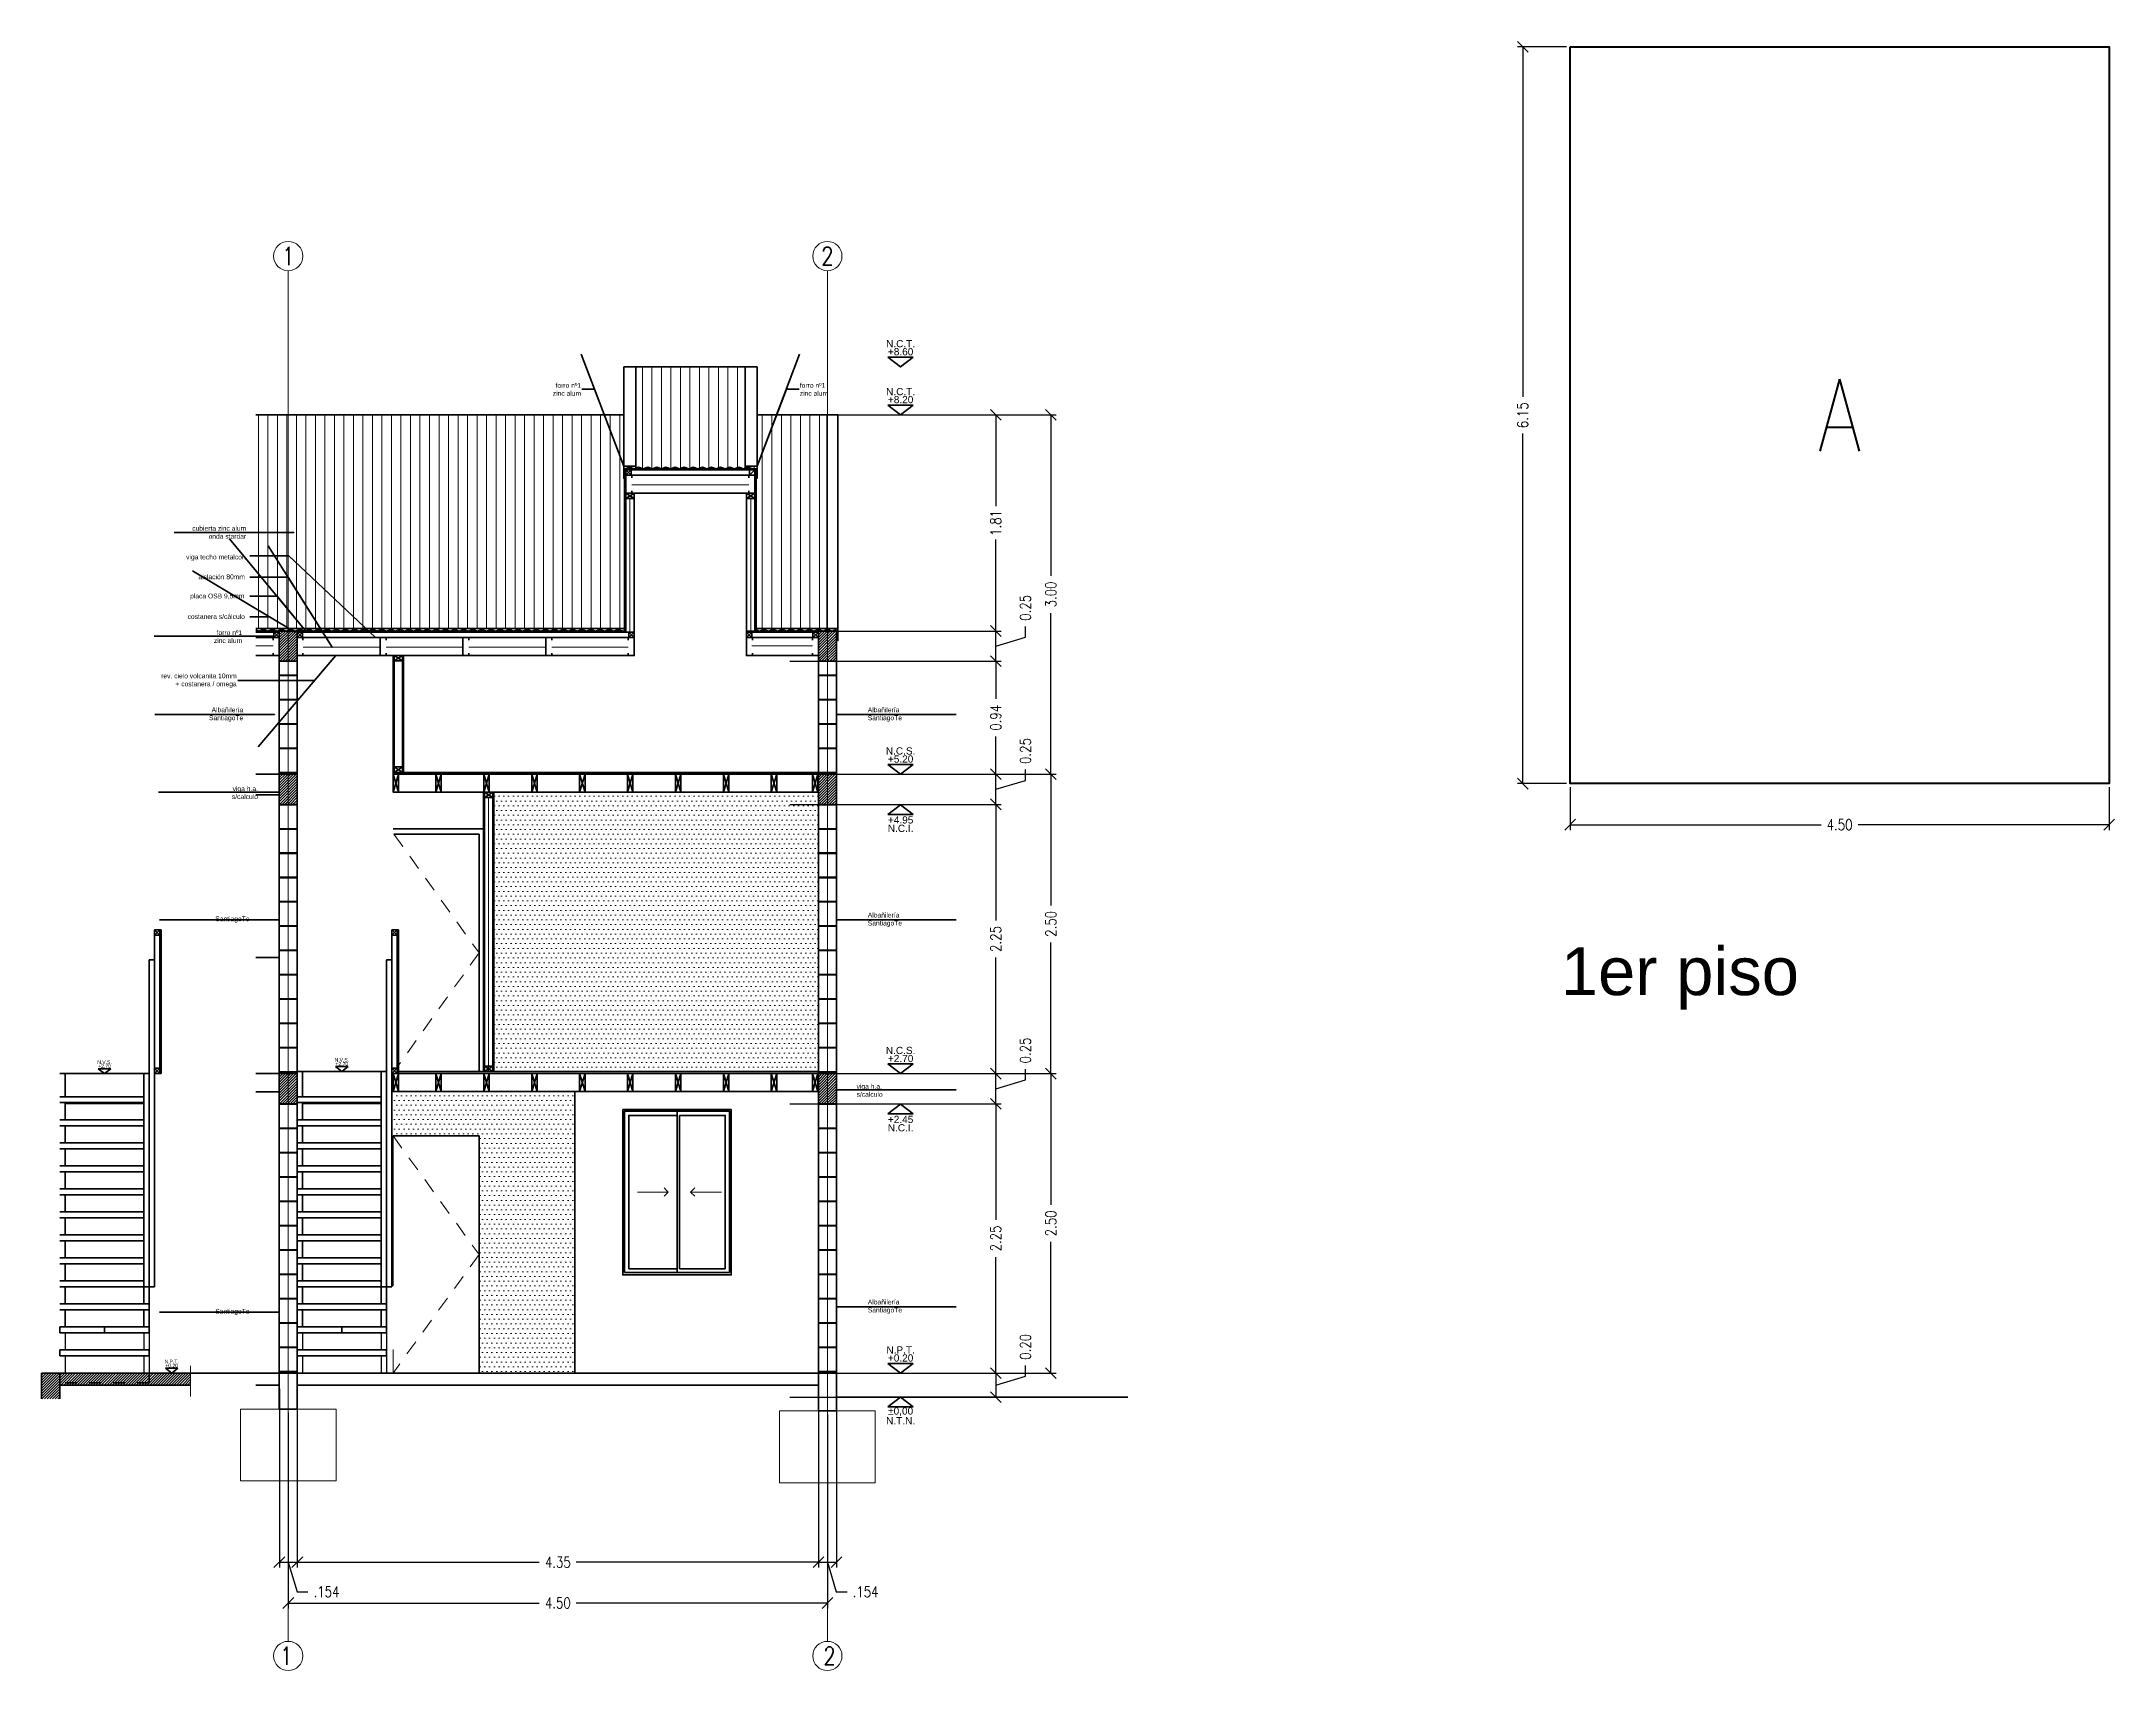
# Model space of a CAD drawing. Header units: metres. Extents: x 45 to 666, y -23 to 325.
# Drawn here: x 157.91 to 175.21, y 75.33 to 88.93 of the extents above; entities that cross this region are included whole.
import ezdxf
from ezdxf.enums import TextEntityAlignment as Align

# ---------------------------------------------------------------- set-up
doc = ezdxf.new("R2010")
doc.units = ezdxf.units.M
doc.header["$LTSCALE"] = 5
doc.header["$MEASUREMENT"] = 0
doc.linetypes.add('HIDDEN', pattern=[0.375, 0.25, -0.125])
doc.layers.get('0').update_dxf_attribs({"color": 30})
doc.layers.get('DEFPOINTS').update_dxf_attribs({"color": 210})
for name, color, linetype, lineweight in [('A-ANNO-DIMS', 3, 'Continuous', 18), ('A-ANNO-NOTE', 7, 'Continuous', 35), ('A-ANNO-SYMB', 3, 'Continuous', 18), ('A-ANNO-TEXT', 3, 'Continuous', 18), ('A-AREA-LINE', 1, 'Continuous', 50), ('A-ELEV-MBE1', 7, 'Continuous', 35), ('A-ELEV-MBE2', 4, 'Continuous', 25), ('A-ELEV-PATT', 8, 'Continuous', 18), ('A-FLOR-LEVL', 7, 'Continuous', 35), ('A-FLOR-OVHD', 3, 'HIDDEN', 18), ('A-WALL-BATT', 8, 'BATTING', 18), ('A-WALL-FULL', 7, 'Continuous', 35), ('A-WALL-FULL-EXTR', 7, 'Continuous', 35)]:
    doc.layers.add(name, color=color, linetype=linetype, lineweight=lineweight)
doc.styles.add('E-ARIAL', font='arial.ttf')
doc.styles.add('E-ROMANS', font='romans.shx', dxfattribs={"width": 0.8})
doc.linetypes.add('BATTING', pattern='A,0.0001,-0.1,[134,ltypeshp.shx,S=0.1,R=0,X=-0.1,Y=0],-0.2,[134,ltypeshp.shx,S=0.1,R=180,X=0.1,Y=0],-0.1', length=0.4001)
doc.dimstyles.new('E-0050_TICK_18', dxfattribs={"dimscale": 0.001, "dimtxt": 90, "dimasz": 90, "dimexe": 45, "dimexo": 30, "dimgap": 45, "dimtad": 0, "dimzin": 0, "dimdsep": 46, "dimtxsty": 'E-ROMANS', "dimblk": 'OBLIQUE', "dimcen": 45, "dimclrd": 256, "dimclre": 256, "dimclrt": 256, "dimadec": 0, "dimazin": 0, "dimtfac": 1, "dimtmove": 1, "dimatfit": 3, "dimldrblk": 'OPEN90', "dimfxl": 1, "dimtfill": 1, "dimtolj": 1, "dimtzin": 0, "dimarcsym": 0})
doc.dimstyles.new('E-0200_TICK_12', dxfattribs={"dimscale": 0.001, "dimtxt": 240, "dimasz": 240, "dimexe": 120, "dimexo": 80, "dimgap": 120, "dimtad": 0, "dimzin": 0, "dimdsep": 46, "dimtxsty": 'E-ROMANS', "dimblk": 'OBLIQUE', "dimcen": 120, "dimclrd": 256, "dimclre": 256, "dimclrt": 256, "dimadec": 0, "dimazin": 0, "dimtfac": 1, "dimtmove": 1, "dimatfit": 3, "dimldrblk": 'OPEN90', "dimfxl": 1, "dimtfill": 1, "dimtolj": 1, "dimtzin": 0, "dimlwd": -1, "dimarcsym": 0})
pattern_1 = [(0, (0, 0), (0.01984375, 0.0396875), [0, -0.0396875])]
pattern_2 = [(45, (10.753897, 35.198067), (-0.0112253202, 0.0112253202), [])]

msp = doc.modelspace()

# ---------------------------------------------------------------- texts
at = {"layer": 'A-ANNO-NOTE', "char_height": 0.04, "style": 'E-ARIAL'}
for s, insert, attachment_point in [('forro nº1\\Pzinc alum', (162.4106, 86.0255), 6), ('forro nº1\\Pzinc alum', (164.2366, 86.0255), 4), ('cubierta zinc alum\\Ponda stardar', (159.6153, 84.8321), 6), ('viga techo metalcon ', (159.6108, 84.6208), 6), ('aislación 80mm ', (159.6048, 84.461), 6), ('placa OSB 9,5mm ', (159.6006, 84.295), 6), ('costanera s/cálculo ', (159.6044, 84.1294), 6), ('forro nº1\\Pzinc alum', (159.5815, 83.9622), 6), ('rev. cielo volcanita 10mm\\P+ costanera / omega ', (159.536, 83.5949), 6), ('Albañilería \\PSantiagoTe ', (159.5906, 83.3115), 6), ('Albañilería \\PSantiagoTe ', (164.8037, 83.3115), 4), ('viga h.a.\\Ps/calculo', (159.7134, 82.659), 6), ('SantiagoTe', (159.6431, 81.6005), 6), ('Albañilería \\PSantiagoTe ', (164.8043, 81.598), 4), ('viga h.a.\\Ps/calculo', (164.7106, 80.174), 4), ('Albañilería \\PSantiagoTe ', (164.8043, 78.368), 4), ('SantiagoTe', (159.6431, 78.3242), 6)]:
    msp.add_mtext(s, dxfattribs=dict(at, insert=insert, attachment_point=attachment_point))
at = {"layer": 'A-ANNO-TEXT', "ltscale": 5, "char_height": 0.15, "attachment_point": 5, "style": 'E-ROMANS'}
for s, insert in [('1', (159.9665, 87.1386)), ('2', (164.4665, 87.1386)), ('1', (159.9504, 75.4532)), ('2', (164.4844, 75.4532))]:
    msp.add_mtext(s, dxfattribs=dict(at, insert=insert))
at = {"layer": 'A-ANNO-TEXT'}
for s, insert, char_height, attachment_point, style in [('A', (172.9159, 85.8104), 0.6, 5, 'E-ROMANS'), ('1er piso', (170.5889, 80.8487), 0.4, 7, 'E-ARIAL'), ('1er piso', (170.5889, 80.8487), 0.4, 7, 'E-ARIAL')]:
    msp.add_mtext(s, dxfattribs=dict(at, insert=insert, char_height=char_height, attachment_point=attachment_point, style=style))

# ---------------------------------------------------------------- blocks, each defined once
blk = doc.blocks.new('A$C7331713F')
for p, q in [((0, 0.045), (0.07, 0)), ((0.07, 0.045), (0, 0))]:
    blk.add_line(p, q)
blk.add_lwpolyline([(0, 0), (0.07, 0), (0.07, 0.045), (0, 0.045)], close=True)
blk = doc.blocks.new('_Oblique')
at = {"color": 0, "linetype": 'ByBlock', "lineweight": -2}
blk.add_line((-0.5, -0.5), (0.5, 0.5), dxfattribs=at)
blk = doc.blocks.new('TAG-LEVEL-CO')
for points in [[(0.352, 0.272), (-0.352, 0.272)], [(0.352, 0.272), (0, 0), (-0.352, 0.272)]]:
    blk.add_lwpolyline(points)
at = {"style": 'E-ARIAL'}
for tag, p in [('N.P.T.', (0, 0.486)), ('%%P0,00', (0, 0.262))]:
    blk.add_attdef(tag, text='', height=0.2, dxfattribs=at).set_placement(p, align=Align.BOTTOM_CENTER)
blk = doc.blocks.new('*D808')
at = {"layer": 'A-ANNO-DIMS', "lineweight": -2, "transparency": 16777216}
for p, q in [((159.892, 77.684), (159.892, 76.191)), ((160.042, 77.684), (160.042, 76.191)), ((159.892, 76.236), (160.042, 76.236)), ((159.967, 76.236), (160.041, 75.989)), ((160.041, 75.989), (160.131, 75.989))]:
    blk.add_line(p, q, dxfattribs=at)
at = {"layer": 'DEFPOINTS', "color": 0, "transparency": 16777216}
for p in [(159.892, 77.714), (160.042, 77.714), (160.042, 76.236)]:
    blk.add_point(p, dxfattribs=at)
at = {"layer": 'A-ANNO-DIMS', "lineweight": -2, "transparency": 16777216, "xscale": 0.09, "yscale": 0.09, "zscale": 0.09, "rotation": 180}
blk.add_blockref('_Oblique', (159.892, 76.236), dxfattribs=at)
at = {"layer": 'A-ANNO-DIMS', "lineweight": -2, "transparency": 16777216, "xscale": 0.09, "yscale": 0.09, "zscale": 0.09}
blk.add_blockref('_Oblique', (160.042, 76.236), dxfattribs=at)
at = {"layer": 'A-ANNO-DIMS', "transparency": 16777216, "insert": (160.286, 75.989), "char_height": 0.09, "attachment_point": 5, "style": 'E-ROMANS', "bg_fill": 3, "box_fill_scale": 1.25, "bg_fill_color": 256, "bg_fill_true_color": 13158600, "bg_fill_transparency": 0}
blk.add_mtext('\\A1;.154', dxfattribs=at)
blk = doc.blocks.new('_Open90')
at = {"color": 0, "linetype": 'ByBlock', "lineweight": -2}
for p, q in [((0, 0), (-1, 0)), ((-0.5, 0.5), (0, 0)), ((0, 0), (-0.5, -0.5))]:
    blk.add_line(p, q, dxfattribs=at)
blk = doc.blocks.new('*D809')
at = {"layer": 'A-ANNO-DIMS', "lineweight": -2, "transparency": 16777216}
for p, q in [((160.042, 77.684), (160.042, 76.191)), ((164.392, 77.684), (164.392, 76.191)), ((160.042, 76.236), (162.062, 76.236)), ((164.392, 76.236), (162.371, 76.236))]:
    blk.add_line(p, q, dxfattribs=at)
at = {"layer": 'DEFPOINTS', "color": 0, "transparency": 16777216}
for p in [(160.042, 77.714), (164.392, 77.714), (164.392, 76.236)]:
    blk.add_point(p, dxfattribs=at)
at = {"layer": 'A-ANNO-DIMS', "lineweight": -2, "transparency": 16777216, "xscale": 0.09, "yscale": 0.09, "zscale": 0.09, "rotation": 180}
blk.add_blockref('_Oblique', (160.042, 76.236), dxfattribs=at)
at = {"layer": 'A-ANNO-DIMS', "lineweight": -2, "transparency": 16777216, "xscale": 0.09, "yscale": 0.09, "zscale": 0.09}
blk.add_blockref('_Oblique', (164.392, 76.236), dxfattribs=at)
at = {"layer": 'A-ANNO-DIMS', "transparency": 16777216, "insert": (162.217, 76.236), "char_height": 0.09, "attachment_point": 5, "style": 'E-ROMANS', "bg_fill": 3, "box_fill_scale": 1.25, "bg_fill_color": 256, "bg_fill_true_color": 13158600, "bg_fill_transparency": 0}
blk.add_mtext('\\A1;4.35', dxfattribs=at)
blk = doc.blocks.new('*D810')
at = {"layer": 'A-ANNO-DIMS', "lineweight": -2, "transparency": 16777216}
for p, q in [((159.967, 77.484), (159.967, 75.85)), ((164.467, 77.469), (164.467, 75.85)), ((159.967, 75.895), (162.062, 75.895)), ((164.467, 75.895), (162.371, 75.895))]:
    blk.add_line(p, q, dxfattribs=at)
at = {"layer": 'DEFPOINTS', "color": 0, "transparency": 16777216}
for p in [(159.967, 77.514), (164.467, 77.499), (164.467, 75.895)]:
    blk.add_point(p, dxfattribs=at)
at = {"layer": 'A-ANNO-DIMS', "lineweight": -2, "transparency": 16777216, "xscale": 0.09, "yscale": 0.09, "zscale": 0.09, "rotation": 180}
blk.add_blockref('_Oblique', (159.967, 75.895), dxfattribs=at)
at = {"layer": 'A-ANNO-DIMS', "lineweight": -2, "transparency": 16777216, "xscale": 0.09, "yscale": 0.09, "zscale": 0.09}
blk.add_blockref('_Oblique', (164.467, 75.895), dxfattribs=at)
at = {"layer": 'A-ANNO-DIMS', "transparency": 16777216, "insert": (162.217, 75.895), "char_height": 0.09, "attachment_point": 5, "style": 'E-ROMANS', "bg_fill": 3, "box_fill_scale": 1.25, "bg_fill_color": 256, "bg_fill_true_color": 13158600, "bg_fill_transparency": 0}
blk.add_mtext('\\A1;4.50', dxfattribs=at)
blk = doc.blocks.new('*D145')
at = {"layer": 'A-ANNO-DIMS', "lineweight": -2, "transparency": 16777216}
for p, q in [((164.153, 80.314), (165.917, 80.314)), ((165.872, 80.062), (165.872, 80.314)), ((166.12, 80.262), (166.12, 80.352)), ((165.872, 80.188), (166.12, 80.262)), ((164.153, 80.062), (165.917, 80.062))]:
    blk.add_line(p, q, dxfattribs=at)
at = {"layer": 'DEFPOINTS', "color": 0, "transparency": 16777216}
for p in [(164.123, 80.314), (165.872, 80.314), (164.123, 80.062)]:
    blk.add_point(p, dxfattribs=at)
at = {"layer": 'A-ANNO-DIMS', "lineweight": -2, "transparency": 16777216, "xscale": 0.09, "yscale": 0.09, "zscale": 0.09}
for p, rotation in [((165.872, 80.314), 90), ((165.872, 80.062), 270)]:
    blk.add_blockref('_Oblique', p, dxfattribs=dict(at, rotation=rotation))
at = {"layer": 'A-ANNO-DIMS', "transparency": 16777216, "insert": (166.12, 80.507), "char_height": 0.09, "attachment_point": 5, "rotation": 90, "style": 'E-ROMANS', "bg_fill": 3, "box_fill_scale": 1.25, "bg_fill_color": 256, "bg_fill_true_color": 13158600, "bg_fill_transparency": 0}
blk.add_mtext('\\A1;0.25', dxfattribs=at)
blk = doc.blocks.new('*D146')
at = {"layer": 'A-ANNO-DIMS', "lineweight": -2, "transparency": 16777216}
for p, q in [((164.153, 82.562), (165.917, 82.562)), ((165.872, 82.562), (165.872, 81.593)), ((165.872, 80.314), (165.872, 81.283)), ((164.153, 80.314), (165.917, 80.314))]:
    blk.add_line(p, q, dxfattribs=at)
at = {"layer": 'DEFPOINTS', "color": 0, "transparency": 16777216}
for p in [(164.123, 82.562), (165.872, 82.562), (164.123, 80.314)]:
    blk.add_point(p, dxfattribs=at)
at = {"layer": 'A-ANNO-DIMS', "lineweight": -2, "transparency": 16777216, "xscale": 0.09, "yscale": 0.09, "zscale": 0.09}
for p, rotation in [((165.872, 82.562), 90), ((165.872, 80.314), 270)]:
    blk.add_blockref('_Oblique', p, dxfattribs=dict(at, rotation=rotation))
at = {"layer": 'A-ANNO-DIMS', "transparency": 16777216, "insert": (165.872, 81.438), "char_height": 0.09, "attachment_point": 5, "rotation": 90, "style": 'E-ROMANS', "bg_fill": 3, "box_fill_scale": 1.25, "bg_fill_color": 256, "bg_fill_true_color": 13158600, "bg_fill_transparency": 0}
blk.add_mtext('\\A1;2.25', dxfattribs=at)
blk = doc.blocks.new('*D147')
at = {"layer": 'A-ANNO-DIMS', "lineweight": -2, "transparency": 16777216}
for p, q in [((164.153, 82.814), (165.917, 82.814)), ((165.872, 82.562), (165.872, 82.814)), ((165.872, 82.688), (166.12, 82.762)), ((166.12, 82.762), (166.12, 82.852)), ((164.153, 82.562), (165.917, 82.562))]:
    blk.add_line(p, q, dxfattribs=at)
at = {"layer": 'DEFPOINTS', "color": 0, "transparency": 16777216}
for p in [(164.123, 82.814), (165.872, 82.814), (164.123, 82.562)]:
    blk.add_point(p, dxfattribs=at)
at = {"layer": 'A-ANNO-DIMS', "lineweight": -2, "transparency": 16777216, "xscale": 0.09, "yscale": 0.09, "zscale": 0.09}
for p, rotation in [((165.872, 82.814), 90), ((165.872, 82.562), 270)]:
    blk.add_blockref('_Oblique', p, dxfattribs=dict(at, rotation=rotation))
at = {"layer": 'A-ANNO-DIMS', "transparency": 16777216, "insert": (166.12, 83.007), "char_height": 0.09, "attachment_point": 5, "rotation": 90, "style": 'E-ROMANS', "bg_fill": 3, "box_fill_scale": 1.25, "bg_fill_color": 256, "bg_fill_true_color": 13158600, "bg_fill_transparency": 0}
blk.add_mtext('\\A1;0.25', dxfattribs=at)
blk = doc.blocks.new('*D148')
at = {"layer": 'A-ANNO-DIMS', "lineweight": -2, "transparency": 16777216}
for p, q in [((164.153, 83.757), (165.917, 83.757)), ((165.872, 83.757), (165.872, 83.442)), ((165.872, 82.814), (165.872, 83.129)), ((164.153, 82.814), (165.917, 82.814))]:
    blk.add_line(p, q, dxfattribs=at)
at = {"layer": 'DEFPOINTS', "color": 0, "transparency": 16777216}
for p in [(164.123, 83.757), (165.872, 83.757), (164.123, 82.814)]:
    blk.add_point(p, dxfattribs=at)
at = {"layer": 'A-ANNO-DIMS', "lineweight": -2, "transparency": 16777216, "xscale": 0.09, "yscale": 0.09, "zscale": 0.09}
for p, rotation in [((165.872, 83.757), 90), ((165.872, 82.814), 270)]:
    blk.add_blockref('_Oblique', p, dxfattribs=dict(at, rotation=rotation))
at = {"layer": 'A-ANNO-DIMS', "transparency": 16777216, "insert": (165.872, 83.285), "char_height": 0.09, "attachment_point": 5, "rotation": 90, "style": 'E-ROMANS', "bg_fill": 3, "box_fill_scale": 1.25, "bg_fill_color": 256, "bg_fill_true_color": 13158600, "bg_fill_transparency": 0}
blk.add_mtext('\\A1;0.94', dxfattribs=at)
blk = doc.blocks.new('*D149')
at = {"layer": 'A-ANNO-DIMS', "lineweight": -2, "transparency": 16777216}
for p, q in [((164.153, 84.009), (165.917, 84.009)), ((165.872, 83.757), (165.872, 84.009)), ((165.872, 83.883), (166.12, 83.957)), ((166.12, 83.957), (166.12, 84.047)), ((164.153, 83.757), (165.917, 83.757))]:
    blk.add_line(p, q, dxfattribs=at)
at = {"layer": 'DEFPOINTS', "color": 0, "transparency": 16777216}
for p in [(164.123, 84.009), (165.872, 84.009), (164.123, 83.757)]:
    blk.add_point(p, dxfattribs=at)
at = {"layer": 'A-ANNO-DIMS', "lineweight": -2, "transparency": 16777216, "xscale": 0.09, "yscale": 0.09, "zscale": 0.09}
for p, rotation in [((165.872, 84.009), 90), ((165.872, 83.757), 270)]:
    blk.add_blockref('_Oblique', p, dxfattribs=dict(at, rotation=rotation))
at = {"layer": 'A-ANNO-DIMS', "transparency": 16777216, "insert": (166.12, 84.202), "char_height": 0.09, "attachment_point": 5, "rotation": 90, "style": 'E-ROMANS', "bg_fill": 3, "box_fill_scale": 1.25, "bg_fill_color": 256, "bg_fill_true_color": 13158600, "bg_fill_transparency": 0}
blk.add_mtext('\\A1;0.25', dxfattribs=at)
blk = doc.blocks.new('*D150')
at = {"layer": 'A-ANNO-DIMS', "lineweight": -2, "transparency": 16777216}
for p, q in [((164.159, 85.814), (165.917, 85.814)), ((165.872, 85.814), (165.872, 85.051)), ((165.872, 84.009), (165.872, 84.772)), ((164.153, 84.009), (165.917, 84.009))]:
    blk.add_line(p, q, dxfattribs=at)
at = {"layer": 'DEFPOINTS', "color": 0, "transparency": 16777216}
for p in [(164.129, 85.814), (165.872, 85.814), (164.123, 84.009)]:
    blk.add_point(p, dxfattribs=at)
at = {"layer": 'A-ANNO-DIMS', "lineweight": -2, "transparency": 16777216, "xscale": 0.09, "yscale": 0.09, "zscale": 0.09}
for p, rotation in [((165.872, 85.814), 90), ((165.872, 84.009), 270)]:
    blk.add_blockref('_Oblique', p, dxfattribs=dict(at, rotation=rotation))
at = {"layer": 'A-ANNO-DIMS', "transparency": 16777216, "insert": (165.872, 84.911), "char_height": 0.09, "attachment_point": 5, "rotation": 90, "style": 'E-ROMANS', "bg_fill": 3, "box_fill_scale": 1.25, "bg_fill_color": 256, "bg_fill_true_color": 13158600, "bg_fill_transparency": 0}
blk.add_mtext('\\A1;1.81', dxfattribs=at)
blk = doc.blocks.new('*D151')
at = {"layer": 'A-ANNO-DIMS', "lineweight": -2, "transparency": 16777216}
for p, q in [((164.153, 80.314), (166.377, 80.314)), ((166.332, 80.314), (166.332, 79.219)), ((166.332, 77.814), (166.332, 78.909)), ((164.153, 77.814), (166.377, 77.814))]:
    blk.add_line(p, q, dxfattribs=at)
at = {"layer": 'DEFPOINTS', "color": 0, "transparency": 16777216}
for p in [(164.123, 80.314), (166.332, 80.314), (164.123, 77.814)]:
    blk.add_point(p, dxfattribs=at)
at = {"layer": 'A-ANNO-DIMS', "lineweight": -2, "transparency": 16777216, "xscale": 0.09, "yscale": 0.09, "zscale": 0.09}
for p, rotation in [((166.332, 80.314), 90), ((166.332, 77.814), 270)]:
    blk.add_blockref('_Oblique', p, dxfattribs=dict(at, rotation=rotation))
at = {"layer": 'A-ANNO-DIMS', "transparency": 16777216, "insert": (166.332, 79.064), "char_height": 0.09, "attachment_point": 5, "rotation": 90, "style": 'E-ROMANS', "bg_fill": 3, "box_fill_scale": 1.25, "bg_fill_color": 256, "bg_fill_true_color": 13158600, "bg_fill_transparency": 0}
blk.add_mtext('\\A1;2.50', dxfattribs=at)
blk = doc.blocks.new('*D152')
at = {"layer": 'A-ANNO-DIMS', "lineweight": -2, "transparency": 16777216}
for p, q in [((164.153, 82.814), (166.377, 82.814)), ((166.332, 82.814), (166.332, 81.719)), ((166.332, 80.314), (166.332, 81.409)), ((164.153, 80.314), (166.377, 80.314))]:
    blk.add_line(p, q, dxfattribs=at)
at = {"layer": 'DEFPOINTS', "color": 0, "transparency": 16777216}
for p in [(164.123, 82.814), (166.332, 82.814), (164.123, 80.314)]:
    blk.add_point(p, dxfattribs=at)
at = {"layer": 'A-ANNO-DIMS', "lineweight": -2, "transparency": 16777216, "xscale": 0.09, "yscale": 0.09, "zscale": 0.09}
for p, rotation in [((166.332, 82.814), 90), ((166.332, 80.314), 270)]:
    blk.add_blockref('_Oblique', p, dxfattribs=dict(at, rotation=rotation))
at = {"layer": 'A-ANNO-DIMS', "transparency": 16777216, "insert": (166.332, 81.564), "char_height": 0.09, "attachment_point": 5, "rotation": 90, "style": 'E-ROMANS', "bg_fill": 3, "box_fill_scale": 1.25, "bg_fill_color": 256, "bg_fill_true_color": 13158600, "bg_fill_transparency": 0}
blk.add_mtext('\\A1;2.50', dxfattribs=at)
blk = doc.blocks.new('*D153')
at = {"layer": 'A-ANNO-DIMS', "lineweight": -2, "transparency": 16777216}
for p, q in [((164.159, 85.814), (166.377, 85.814)), ((166.332, 85.814), (166.332, 84.469)), ((166.332, 82.814), (166.332, 84.159)), ((164.153, 82.814), (166.377, 82.814))]:
    blk.add_line(p, q, dxfattribs=at)
at = {"layer": 'DEFPOINTS', "color": 0, "transparency": 16777216}
for p in [(164.129, 85.814), (166.332, 85.814), (164.123, 82.814)]:
    blk.add_point(p, dxfattribs=at)
at = {"layer": 'A-ANNO-DIMS', "lineweight": -2, "transparency": 16777216, "xscale": 0.09, "yscale": 0.09, "zscale": 0.09}
for p, rotation in [((166.332, 85.814), 90), ((166.332, 82.814), 270)]:
    blk.add_blockref('_Oblique', p, dxfattribs=dict(at, rotation=rotation))
at = {"layer": 'A-ANNO-DIMS', "transparency": 16777216, "insert": (166.332, 84.314), "char_height": 0.09, "attachment_point": 5, "rotation": 90, "style": 'E-ROMANS', "bg_fill": 3, "box_fill_scale": 1.25, "bg_fill_color": 256, "bg_fill_true_color": 13158600, "bg_fill_transparency": 0}
blk.add_mtext('\\A1;3.00', dxfattribs=at)
blk = doc.blocks.new('*D154')
at = {"layer": 'A-ANNO-DIMS', "lineweight": -2, "transparency": 16777216}
for p, q in [((164.153, 80.062), (165.917, 80.062)), ((165.872, 80.062), (165.872, 79.093)), ((165.872, 77.814), (165.872, 78.783)), ((164.153, 77.814), (165.917, 77.814))]:
    blk.add_line(p, q, dxfattribs=at)
at = {"layer": 'DEFPOINTS', "color": 0, "transparency": 16777216}
for p in [(164.123, 80.062), (164.123, 77.814), (165.872, 77.814)]:
    blk.add_point(p, dxfattribs=at)
at = {"layer": 'A-ANNO-DIMS', "lineweight": -2, "transparency": 16777216, "xscale": 0.09, "yscale": 0.09, "zscale": 0.09}
for p, rotation in [((165.872, 80.062), 90), ((165.872, 77.814), 270)]:
    blk.add_blockref('_Oblique', p, dxfattribs=dict(at, rotation=rotation))
at = {"layer": 'A-ANNO-DIMS', "transparency": 16777216, "insert": (165.872, 78.938), "char_height": 0.09, "attachment_point": 5, "rotation": 90, "style": 'E-ROMANS', "bg_fill": 3, "box_fill_scale": 1.25, "bg_fill_color": 256, "bg_fill_true_color": 13158600, "bg_fill_transparency": 0}
blk.add_mtext('\\A1;2.25', dxfattribs=at)
blk = doc.blocks.new('*D155')
at = {"layer": 'A-ANNO-DIMS', "lineweight": -2, "transparency": 16777216}
for p, q in [((166.12, 77.788), (166.12, 77.878)), ((164.153, 77.814), (165.917, 77.814)), ((165.872, 77.814), (165.872, 77.614)), ((165.872, 77.714), (166.12, 77.788)), ((164.153, 77.614), (165.917, 77.614))]:
    blk.add_line(p, q, dxfattribs=at)
at = {"layer": 'DEFPOINTS', "color": 0, "transparency": 16777216}
for p in [(164.123, 77.814), (164.123, 77.614), (165.872, 77.614)]:
    blk.add_point(p, dxfattribs=at)
at = {"layer": 'A-ANNO-DIMS', "lineweight": -2, "transparency": 16777216, "xscale": 0.09, "yscale": 0.09, "zscale": 0.09}
for p, rotation in [((165.872, 77.814), 90), ((165.872, 77.614), 270)]:
    blk.add_blockref('_Oblique', p, dxfattribs=dict(at, rotation=rotation))
at = {"layer": 'A-ANNO-DIMS', "transparency": 16777216, "insert": (166.12, 78.033), "char_height": 0.09, "attachment_point": 5, "rotation": 90, "style": 'E-ROMANS', "bg_fill": 3, "box_fill_scale": 1.25, "bg_fill_color": 256, "bg_fill_true_color": 13158600, "bg_fill_transparency": 0}
blk.add_mtext('\\A1;0.20', dxfattribs=at)
blk = doc.blocks.new('*D167')
at = {"layer": 'A-ANNO-DIMS', "lineweight": -2, "transparency": 16777216}
for p, q in [((164.392, 77.684), (164.392, 76.191)), ((164.542, 77.684), (164.542, 76.191)), ((164.392, 76.236), (164.542, 76.236)), ((164.467, 76.236), (164.541, 75.989)), ((164.541, 75.989), (164.631, 75.989))]:
    blk.add_line(p, q, dxfattribs=at)
at = {"layer": 'DEFPOINTS', "color": 0, "transparency": 16777216}
for p in [(164.392, 77.714), (164.542, 77.714), (164.542, 76.236)]:
    blk.add_point(p, dxfattribs=at)
at = {"layer": 'A-ANNO-DIMS', "lineweight": -2, "transparency": 16777216, "xscale": 0.09, "yscale": 0.09, "zscale": 0.09, "rotation": 180}
blk.add_blockref('_Oblique', (164.392, 76.236), dxfattribs=at)
at = {"layer": 'A-ANNO-DIMS', "lineweight": -2, "transparency": 16777216, "xscale": 0.09, "yscale": 0.09, "zscale": 0.09}
blk.add_blockref('_Oblique', (164.542, 76.236), dxfattribs=at)
at = {"layer": 'A-ANNO-DIMS', "transparency": 16777216, "insert": (164.786, 75.989), "char_height": 0.09, "attachment_point": 5, "style": 'E-ROMANS', "bg_fill": 3, "box_fill_scale": 1.25, "bg_fill_color": 256, "bg_fill_true_color": 13158600, "bg_fill_transparency": 0}
blk.add_mtext('\\A1;.154', dxfattribs=at)
blk = doc.blocks.new('PIE DERECHO 2X2')
blk.add_lwpolyline([(-0.045, 0), (0, 0), (0, -0.045), (-0.045, -0.045), (-0.045, 0)])
at = {"color": 1}
for points in [[(-0.045, 0), (0, -0.045)], [(0, 0), (-0.045, -0.045)]]:
    blk.add_lwpolyline(points, dxfattribs=at)
blk = doc.blocks.new('*D781')
at = {"layer": 'A-ANNO-DIMS', "lineweight": -2, "transparency": 16777216}
for p, q in [((170.666, 82.705), (170.666, 82.347)), ((175.166, 82.705), (175.166, 82.347)), ((170.666, 82.392), (172.761, 82.392)), ((175.166, 82.392), (173.071, 82.392))]:
    blk.add_line(p, q, dxfattribs=at)
at = {"layer": 'DEFPOINTS', "color": 0, "transparency": 16777216}
for p in [(170.666, 82.735), (175.166, 82.735), (175.166, 82.392)]:
    blk.add_point(p, dxfattribs=at)
at = {"layer": 'A-ANNO-DIMS', "lineweight": -2, "transparency": 16777216, "xscale": 0.09, "yscale": 0.09, "zscale": 0.09, "rotation": 180}
blk.add_blockref('_Oblique', (170.666, 82.392), dxfattribs=at)
at = {"layer": 'A-ANNO-DIMS', "lineweight": -2, "transparency": 16777216, "xscale": 0.09, "yscale": 0.09, "zscale": 0.09}
blk.add_blockref('_Oblique', (175.166, 82.392), dxfattribs=at)
at = {"layer": 'A-ANNO-DIMS', "transparency": 16777216, "insert": (172.916, 82.392), "char_height": 0.09, "attachment_point": 5, "style": 'E-ROMANS', "bg_fill": 3, "box_fill_scale": 1.25, "bg_fill_color": 256, "bg_fill_true_color": 13158600, "bg_fill_transparency": 0}
blk.add_mtext('\\A1;4.50', dxfattribs=at)
blk = doc.blocks.new('*D782')
at = {"layer": 'A-ANNO-DIMS', "lineweight": -2, "transparency": 16777216}
for p, q in [((170.636, 88.885), (170.226, 88.885)), ((170.271, 88.885), (170.271, 85.963)), ((170.271, 82.735), (170.271, 85.657)), ((170.636, 82.735), (170.226, 82.735))]:
    blk.add_line(p, q, dxfattribs=at)
at = {"layer": 'DEFPOINTS', "color": 0, "transparency": 16777216}
for p in [(170.271, 88.885), (170.666, 88.885), (170.666, 82.735)]:
    blk.add_point(p, dxfattribs=at)
at = {"layer": 'A-ANNO-DIMS', "lineweight": -2, "transparency": 16777216, "xscale": 0.09, "yscale": 0.09, "zscale": 0.09}
for p, rotation in [((170.271, 88.885), 90), ((170.271, 82.735), 270)]:
    blk.add_blockref('_Oblique', p, dxfattribs=dict(at, rotation=rotation))
at = {"layer": 'A-ANNO-DIMS', "transparency": 16777216, "insert": (170.271, 85.81), "char_height": 0.09, "attachment_point": 5, "rotation": 90, "style": 'E-ROMANS', "bg_fill": 3, "box_fill_scale": 1.25, "bg_fill_color": 256, "bg_fill_true_color": 13158600, "bg_fill_transparency": 0}
blk.add_mtext('\\A1;6.15', dxfattribs=at)

# ---------------------------------------------------------------- hatches: boundary and pattern name
at = {"layer": 'A-ELEV-PATT'}
h = msp.add_hatch(dxfattribs=at)
h.set_pattern_fill('LINE', color=256, scale=0.025, angle=90, style=0)
h.set_pattern_definition([(90, (61.08389, 32.121356), (-0.079375, 5e-18), [])])
h.paths.add_polyline_path([(163.7799, 86.2139), (162.8673, 86.2139), (162.8673, 85.3839), (162.8673, 85.3691), (162.8912, 85.3779), (162.9292, 85.3639), (162.9672, 85.3779), (163.0052, 85.3639), (163.0432, 85.3779), (163.0812, 85.3639), (163.1192, 85.3779), (163.1572, 85.3639), (163.1952, 85.3779), (163.2332, 85.3639), (163.2712, 85.3779), (163.3092, 85.3639), (163.3472, 85.3779), (163.3852, 85.3639), (163.4232, 85.3779), (163.4612, 85.3639), (163.4992, 85.3779), (163.5372, 85.3639), (163.5752, 85.3779), (163.6132, 85.3639), (163.6512, 85.3779), (163.6892, 85.3639), (163.7272, 85.3779), (163.7652, 85.3639), (163.7799, 85.3694), (163.7799, 85.3839)])
h = msp.add_hatch(dxfattribs=at)
h.set_pattern_fill('LINE', color=256, scale=0.025, angle=90, style=0)
h.set_pattern_definition([(90, (56.13226, 53.389916), (-0.079375, 2e-16), [])])
h.paths.add_polyline_path([(164.4655, 85.8099), (163.8799, 85.8099), (163.8799, 85.2839), (163.8715, 85.3023), (163.8715, 84.0289), (164.4655, 84.0289)])
h.paths.add_polyline_path([(162.7673, 85.8099), (159.9665, 85.8099), (159.9665, 84.0289), (162.774, 84.0289), (162.774, 85.2987), (162.7673, 85.2839)])
h.paths.add_polyline_path([(159.6948, 85.8099), (159.6948, 84.0289), (159.9665, 84.0289), (159.9665, 85.8099)])
h = msp.add_hatch(dxfattribs=at)
h.set_pattern_fill('LINE', color=256, scale=0.005, angle=405, style=0)
h.set_pattern_definition([(45, (33.104135, 11.47515), (-0.0112253202, 0.0112253202), [])])
h.paths.add_polyline_path([(159.8915, 83.7569), (159.9665, 83.7569), (159.9665, 84.0089), (159.8915, 84.0089)])
h.paths.add_polyline_path([(159.9665, 83.7569), (160.0415, 83.7569), (160.0415, 84.0089), (159.9665, 84.0089)])
h = msp.add_hatch(dxfattribs=at)
h.set_pattern_fill('LINE', color=256, scale=0.005, angle=405, style=0)
h.set_pattern_definition([(45, (37.604135, 11.47515), (-0.0112253202, 0.0112253202), [])])
h.paths.add_polyline_path([(164.3915, 83.7569), (164.4665, 83.7569), (164.4665, 84.0089), (164.3915, 84.0089)])
h.paths.add_polyline_path([(164.4665, 83.7569), (164.5415, 83.7569), (164.5415, 84.0089), (164.4665, 84.0089)])
h = msp.add_hatch(dxfattribs=at)
h.set_pattern_fill('LINE', color=256, scale=0.005, angle=405, style=0)
h.set_pattern_definition([(45, (33.104135, 10.32815), (-0.0112253202, 0.0112253202), [])])
h.paths.add_polyline_path([(160.0415, 82.8139), (159.9665, 82.8139), (159.9665, 82.5619), (160.0415, 82.5619)])
h.paths.add_polyline_path([(159.9665, 82.8139), (159.8915, 82.8139), (159.8915, 82.5619), (159.9665, 82.5619)])
h = msp.add_hatch(dxfattribs=at)
h.set_pattern_fill('LINE', color=256, scale=0.005, angle=405, style=0)
h.set_pattern_definition([(45, (37.604135, 10.32815), (-0.0112253202, 0.0112253202), [])])
h.paths.add_polyline_path([(164.5415, 82.8139), (164.4665, 82.8139), (164.4665, 82.5619), (164.5415, 82.5619)])
h.paths.add_polyline_path([(164.4665, 82.8139), (164.3915, 82.8139), (164.3915, 82.5619), (164.4665, 82.5619)])
h = msp.add_hatch(dxfattribs=at)
h.set_pattern_fill('DOTS', color=256, scale=0.025, style=0)
h.set_pattern_definition(pattern_1)
h.paths.add_polyline_path([(164.3915, 82.5619), (164.3915, 82.6419), (161.6821, 82.6419), (161.6821, 80.3319), (164.3915, 80.3319)])
h = msp.add_hatch(dxfattribs=at)
h.set_pattern_fill('LINE', color=256, scale=0.001, angle=-45, style=0)
h.set_pattern_definition([(135, (218.8315763, 294.0169838), (0.00224506403, 0.00224506403), [])])
h.paths.add_polyline_path([(158.9054, 81.5139), (158.8954, 81.5139), (158.8954, 81.4689), (158.8954, 80.3789), (158.8954, 80.3339), (158.8954, 80.3139), (158.9054, 80.3139)])
h = msp.add_hatch(dxfattribs=at)
h.set_pattern_fill('LINE', color=256, scale=0.001, angle=-45, style=0)
h.set_pattern_definition([(135, (220.8127273, 294.0169838), (0.00224506403, 0.00224506403), [])])
h.paths.add_polyline_path([(160.8865, 81.5139), (160.8765, 81.5139), (160.8765, 81.4689), (160.8765, 80.3789), (160.8765, 80.3339), (160.8765, 80.3139), (160.8865, 80.3139)])
h = msp.add_hatch(dxfattribs=at)
h.set_pattern_fill('LINE', color=256, scale=0.005, angle=405, style=0)
h.set_pattern_definition([(45, (33.104135, 7.82815), (-0.0112253202, 0.0112253202), [])])
h.paths.add_polyline_path([(159.9665, 80.3139), (159.8915, 80.3139), (159.8915, 80.0619), (159.9665, 80.0619)])
h.paths.add_polyline_path([(160.0415, 80.3139), (159.9665, 80.3139), (159.9665, 80.0619), (160.0415, 80.0619)])
h = msp.add_hatch(dxfattribs=at)
h.set_pattern_fill('LINE', color=256, scale=0.005, angle=405, style=0)
h.set_pattern_definition([(45, (37.604135, 7.82815), (-0.0112253202, 0.0112253202), [])])
h.paths.add_polyline_path([(164.4665, 80.3139), (164.3915, 80.3139), (164.3915, 80.0619), (164.4665, 80.0619)])
h.paths.add_polyline_path([(164.5415, 80.3139), (164.4665, 80.3139), (164.4665, 80.0619), (164.5415, 80.0619)])
h = msp.add_hatch(dxfattribs=at)
h.set_pattern_fill('DOTS', color=256, scale=0.025, style=0)
h.set_pattern_definition(pattern_1)
h.paths.add_polyline_path([(162.359, 80.1619), (160.8415, 80.1619), (160.8415, 79.7939), (161.559, 79.7939), (161.559, 77.8139), (162.359, 77.8139)])
h = msp.add_hatch(dxfattribs=at)
h.set_pattern_fill('LINE', color=256, scale=0.005, angle=45, style=0)
h.set_pattern_definition(pattern_2)
h.paths.add_polyline_path([(157.9064, 77.5991), (158.0604, 77.5991), (158.0604, 77.8139), (157.9064, 77.8139)])
h = msp.add_hatch(dxfattribs=at)
h.set_pattern_fill('LINE', color=256, scale=0.005, angle=45, style=0)
h.set_pattern_definition(pattern_2)
h.paths.add_polyline_path([(158.0604, 77.8139), (158.0604, 77.7139), (159.1508, 77.7139), (159.1508, 77.8139)])

# ---------------------------------------------------------------- linework, layer by layer
at = {"layer": 'A-ANNO-NOTE'}
for p, q in [((158.8504, 81.2639), (158.8054, 81.2639)), ((158.8054, 81.2639), (158.8054, 80.3139)), ((160.8315, 81.2639), (160.7865, 81.2639)), ((160.7865, 81.2639), (160.7865, 80.3139)), ((158.8504, 80.3139), (158.8504, 78.5348)), ((160.8315, 80.3139), (160.8315, 78.5348)), ((158.8504, 78.5348), (158.8054, 78.5348)), ((160.8315, 78.5348), (160.7865, 78.5348))]:
    msp.add_line(p, q, dxfattribs=at)
at = {"layer": 'A-ANNO-SYMB', "ltscale": 2}
for points in [[(159.9665, 87.0167), (159.9665, 75.5752)], [(159.9665, 87.0167), (159.9665, 75.5752)], [(159.9665, 87.0167), (159.9665, 78.7202)], [(159.9665, 87.0167), (159.9665, 78.5172)], [(159.9665, 87.0167), (159.9665, 78.7202)], [(164.4665, 87.0167), (164.4665, 75.5752)]]:
    msp.add_lwpolyline(points, dxfattribs=at)
at = {"layer": 'A-ANNO-SYMB', "linetype": 'Continuous', "ltscale": 5}
for centre in [(159.9665, 87.1386), (164.4665, 87.1386), (159.9665, 75.4532), (164.4665, 75.4532)]:
    msp.add_circle(centre, 0.1219, dxfattribs=at)
at = {"layer": 'A-AREA-LINE'}
msp.add_lwpolyline([(170.6659, 88.8854), (175.1659, 88.8854), (175.1659, 82.7354), (170.6659, 82.7354)], close=True, dxfattribs=at)
at = {"layer": 'A-ELEV-MBE1'}
for p, q in [((162.7673, 86.2139), (163.8799, 86.2139)), ((159.6948, 85.8139), (162.7673, 85.8139)), ((163.8799, 85.8139), (164.5544, 85.8139)), ((163.8115, 85.3089), (162.834, 85.3089)), ((163.8115, 85.1589), (162.834, 85.1589)), ((159.6948, 84.0289), (162.774, 84.0289)), ((159.8465, 83.9989), (159.6948, 83.9989)), ((159.8415, 83.9539), (159.6948, 83.9539)), ((162.809, 83.9989), (160.0845, 83.9989)), ((160.7342, 83.9539), (160.0897, 83.9539)), ((161.4248, 83.9539), (160.7843, 83.9539)), ((162.1154, 83.9539), (161.475, 83.9539)), ((162.804, 83.9539), (162.1407, 83.9539)), ((164.3415, 83.9539), (163.7915, 83.9539)), ((164.3465, 83.9989), (163.8365, 83.9989)), ((163.8715, 84.0289), (164.4655, 84.0289)), ((159.8415, 83.8039), (159.6948, 83.8039)), ((160.7342, 83.8039), (160.0897, 83.8039)), ((161.4248, 83.8039), (160.7843, 83.8039)), ((162.1154, 83.8039), (161.475, 83.8039)), ((162.804, 83.8039), (162.1654, 83.8039)), ((164.3415, 83.8039), (163.8415, 83.8039)), ((159.6948, 82.8139), (159.8915, 82.8139)), ((159.6948, 82.6419), (159.8915, 82.6419)), ((160.8865, 82.6639), (161.1985, 82.6639)), ((161.2435, 82.6639), (161.5985, 82.6639)), ((161.6435, 82.6639), (161.9985, 82.6639)), ((162.0435, 82.6639), (162.3985, 82.6639)), ((162.4435, 82.6639), (162.7985, 82.6639)), ((162.8435, 82.6639), (163.1985, 82.6639)), ((163.2435, 82.6639), (163.5985, 82.6639)), ((163.6435, 82.6639), (163.9985, 82.6639)), ((164.0435, 82.6639), (164.3432, 82.6639)), ((160.8415, 82.3569), (161.5961, 82.3569)), ((160.849, 82.3119), (161.559, 82.3119)), ((161.559, 82.3119), (161.559, 80.3319)), ((158.8504, 80.3139), (158.8504, 81.4689)), ((158.8954, 81.4689), (158.8954, 80.3139)), ((160.8315, 80.3139), (160.8315, 81.4689)), ((160.8765, 81.4689), (160.8765, 80.3139)), ((159.6948, 81.2839), (159.8915, 81.2839)), ((158.8054, 80.3139), (158.0604, 80.3139)), ((158.8054, 80.3139), (158.0604, 80.3139)), ((158.1054, 80.1218), (158.1054, 80.3139)), ((158.7604, 80.3139), (158.7604, 80.1218)), ((158.7604, 80.3139), (158.7604, 78.5348)), ((158.8054, 78.2006), (158.8054, 80.3139)), ((158.8054, 80.3139), (158.8054, 78.5348)), ((159.6948, 80.3139), (159.8915, 80.3139)), ((160.0915, 80.3319), (160.0415, 80.3319)), ((160.0865, 80.1218), (160.0865, 80.3319)), ((160.0915, 80.3319), (160.7865, 80.3319)), ((160.7415, 80.3319), (160.7415, 78.5348)), ((160.7415, 80.3139), (160.7415, 80.1218)), ((160.7865, 78.2006), (160.7865, 80.3139)), ((160.7865, 80.3139), (160.7865, 78.5348)), ((158.7604, 80.1218), (158.0604, 80.1218)), ((159.6948, 80.1619), (159.8915, 80.1619)), ((160.7415, 80.1218), (160.0415, 80.1218)), ((160.8865, 80.1639), (161.1985, 80.1639)), ((161.2435, 80.1639), (161.5985, 80.1639)), ((161.6435, 80.1639), (161.9985, 80.1639)), ((162.0435, 80.1639), (162.3985, 80.1639)), ((162.359, 80.1619), (162.359, 77.8139)), ((162.4435, 80.1639), (162.7985, 80.1639)), ((162.8435, 80.1639), (163.1985, 80.1639)), ((163.2435, 80.1639), (163.5985, 80.1639)), ((163.6435, 80.1639), (163.9985, 80.1639)), ((164.0435, 80.1639), (164.3432, 80.1639)), ((158.7604, 80.0718), (158.0604, 80.0718)), ((158.1054, 79.9297), (158.1054, 80.0718)), ((158.7604, 80.0718), (158.7604, 79.9297)), ((160.7415, 80.0718), (160.0415, 80.0718)), ((160.0865, 79.9297), (160.0865, 80.0718)), ((160.7415, 80.0718), (160.7415, 79.9297)), ((163.2115, 78.6539), (163.2115, 80.0009)), ((163.2315, 78.6852), (163.2315, 79.9653)), ((158.7604, 79.9297), (158.0604, 79.9297)), ((158.7604, 79.8797), (158.0604, 79.8797)), ((158.1054, 79.7376), (158.1054, 79.8797)), ((158.7604, 79.8797), (158.7604, 79.7376)), ((160.7415, 79.9297), (160.0415, 79.9297)), ((160.7415, 79.8797), (160.0415, 79.8797)), ((160.0865, 79.7376), (160.0865, 79.8797)), ((160.7415, 79.8797), (160.7415, 79.7376)), ((160.8415, 79.7939), (161.559, 79.7939)), ((161.559, 79.7939), (161.559, 77.8139)), ((158.7604, 79.7376), (158.0604, 79.7376)), ((158.7604, 79.6876), (158.0604, 79.6876)), ((158.1054, 79.5454), (158.1054, 79.6876)), ((158.7604, 79.6876), (158.7604, 79.5454)), ((160.7415, 79.7376), (160.0415, 79.7376)), ((160.7415, 79.6876), (160.0415, 79.6876)), ((160.0865, 79.5454), (160.0865, 79.6876)), ((160.7415, 79.6876), (160.7415, 79.5454)), ((158.7604, 79.5454), (158.0604, 79.5454)), ((158.7604, 79.4954), (158.0604, 79.4954)), ((158.1054, 79.3533), (158.1054, 79.4954)), ((158.7604, 79.4954), (158.7604, 79.3533)), ((160.7415, 79.5454), (160.0415, 79.5454)), ((160.7415, 79.4954), (160.0415, 79.4954)), ((160.0865, 79.3533), (160.0865, 79.4954)), ((160.7415, 79.4954), (160.7415, 79.3533)), ((158.7604, 79.3533), (158.0604, 79.3533)), ((158.7604, 79.3033), (158.0604, 79.3033)), ((158.1054, 79.1612), (158.1054, 79.3033)), ((158.7604, 79.3033), (158.7604, 79.1612)), ((160.7415, 79.3533), (160.0415, 79.3533)), ((160.7415, 79.3033), (160.0415, 79.3033)), ((160.0865, 79.1612), (160.0865, 79.3033)), ((160.7415, 79.3033), (160.7415, 79.1612)), ((158.7604, 79.1612), (158.0604, 79.1612)), ((158.7604, 79.1112), (158.0604, 79.1112)), ((158.1054, 78.9691), (158.1054, 79.1112)), ((158.7604, 79.1112), (158.7604, 78.9691)), ((160.7415, 79.1612), (160.0415, 79.1612)), ((160.7415, 79.1112), (160.0415, 79.1112)), ((160.0865, 78.9691), (160.0865, 79.1112)), ((160.7415, 79.1112), (160.7415, 78.9691)), ((158.7604, 78.9691), (158.0604, 78.9691)), ((158.7604, 78.9191), (158.0604, 78.9191)), ((158.1054, 78.777), (158.1054, 78.9191)), ((158.7604, 78.9191), (158.7604, 78.777)), ((160.7415, 78.9691), (160.0415, 78.9691)), ((160.7415, 78.9191), (160.0415, 78.9191)), ((160.0865, 78.777), (160.0865, 78.9191)), ((160.7415, 78.9191), (160.7415, 78.777)), ((158.7604, 78.777), (158.0604, 78.777)), ((160.7415, 78.777), (160.0415, 78.777)), ((158.7604, 78.727), (158.0604, 78.727)), ((158.7604, 78.5848), (158.0604, 78.5848)), ((158.1054, 78.5848), (158.1054, 78.727)), ((158.7604, 78.727), (158.7604, 78.5848)), ((160.7415, 78.727), (160.0415, 78.727)), ((160.7415, 78.5848), (160.0415, 78.5848)), ((160.0865, 78.5848), (160.0865, 78.727)), ((160.7415, 78.727), (160.7415, 78.5848)), ((163.6645, 78.6339), (162.7585, 78.6339)), ((163.6495, 78.6539), (162.7735, 78.6539)), ((163.2115, 78.6852), (162.8091, 78.6852)), ((163.6139, 78.6852), (163.2315, 78.6852)), ((158.7604, 78.5348), (158.0604, 78.5348)), ((158.8054, 78.3927), (158.0604, 78.3927)), ((158.1054, 78.3927), (158.1054, 78.5348)), ((158.7604, 78.5348), (158.7604, 78.3927)), ((158.7604, 78.5348), (158.8054, 78.5348)), ((158.8054, 78.3927), (158.8054, 78.3427)), ((160.7415, 78.5348), (160.0415, 78.5348)), ((160.7865, 78.3927), (160.0415, 78.3927)), ((160.0865, 78.3927), (160.0865, 78.5348)), ((160.7415, 78.5348), (160.7415, 78.3927)), ((160.7415, 78.5348), (160.7865, 78.5348)), ((160.7865, 78.3927), (160.7865, 78.3427)), ((158.8054, 78.3427), (158.0604, 78.3427)), ((158.1054, 78.2006), (158.1054, 78.3427)), ((158.7604, 78.3427), (158.7604, 78.2006)), ((160.7865, 78.3427), (160.0415, 78.3427)), ((160.0865, 78.2006), (160.0865, 78.3427)), ((160.7415, 78.3427), (160.7415, 78.2006)), ((158.8054, 78.2006), (158.0604, 78.2006)), ((158.8054, 78.1506), (158.0604, 78.1506)), ((158.8054, 78.2006), (158.8054, 78.1506)), ((160.7865, 78.2006), (160.0415, 78.2006)), ((160.7865, 78.1506), (160.0415, 78.1506)), ((160.7865, 78.2006), (160.7865, 78.1506)), ((158.8054, 78.0085), (158.8054, 77.9585)), ((160.7865, 78.0085), (160.7865, 77.9585)), ((158.8054, 77.8139), (158.0604, 77.8139))]:
    msp.add_line(p, q, dxfattribs=at)
for points in [[(162.7673, 85.3839), (162.7673, 86.2139)], [(162.8673, 85.3839), (162.8673, 86.2139)], [(163.7799, 85.3839), (163.7799, 86.2139)], [(163.8799, 85.3839), (163.8799, 86.2139)], [(164.4655, 84.0289), (164.4655, 85.8139)], [(164.5544, 84.0289), (164.5544, 85.8139)], [(162.784, 85.3639), (163.8615, 85.3639)], [(162.829, 85.3089), (162.784, 85.3539)], [(162.784, 85.3089), (162.829, 85.3539)], [(163.8165, 85.3089), (163.8615, 85.3539)], [(162.854, 85.1494), (162.854, 83.9989)], [(162.784, 85.1139), (162.784, 83.9989)], [(163.7915, 85.1139), (163.7915, 84.0089)], [(163.8615, 85.1139), (163.8615, 84.0089)], [(159.6948, 84.0089), (159.8915, 84.0089)], [(159.8915, 83.9539), (159.8465, 83.9989)], [(159.8465, 83.9539), (159.8915, 83.9989)], [(160.0415, 84.0089), (162.774, 84.0089)], [(160.0845, 83.9539), (160.0415, 83.9989)], [(160.0415, 83.9539), (160.0845, 83.9989)], [(162.854, 83.9539), (162.809, 83.9989)], [(162.809, 83.9539), (162.854, 83.9989)], [(163.7915, 84.0089), (164.3915, 84.0089)], [(163.8365, 83.9539), (163.7915, 83.9989)], [(163.7915, 83.9539), (163.8365, 83.9989)], [(164.3915, 83.9539), (164.3465, 83.9989)], [(164.3465, 83.9539), (164.3915, 83.9989)], [(162.7735, 78.6539), (162.7735, 80.0009), (163.6495, 80.0009), (163.6495, 78.6539)], [(162.8091, 78.6852), (162.8091, 79.9653), (163.2115, 79.9653)], [(163.2315, 79.9653), (163.6139, 79.9653), (163.6139, 78.6852)]]:
    msp.add_lwpolyline(points, dxfattribs=at)
msp.add_lwpolyline([(162.7585, 80.0139), (163.6645, 80.0139), (163.6645, 78.6339), (162.7585, 78.6339)], close=True, dxfattribs=at)
at = {"layer": 'A-ELEV-MBE2'}
for p, q in [((158.1054, 80.0639), (158.7604, 80.0639)), ((160.0865, 80.0639), (160.7415, 80.0639)), ((158.1054, 78.1506), (158.1054, 78.0085)), ((158.7604, 78.1506), (158.7604, 78.0085)), ((158.8054, 78.1506), (158.8054, 77.8139)), ((160.0865, 78.1506), (160.0865, 78.0085)), ((160.7415, 78.1506), (160.7415, 78.0085)), ((160.7865, 78.1506), (160.7865, 77.8139)), ((158.1054, 77.9585), (158.1054, 77.8167)), ((158.7604, 77.9585), (158.7604, 77.8139)), ((160.0865, 77.9585), (160.0865, 77.8167)), ((160.7415, 77.9585), (160.7415, 77.8139))]:
    msp.add_line(p, q, dxfattribs=at)
at = {"layer": 'A-FLOR-LEVL'}
msp.add_line((159.6948, 77.8139), (159.1508, 77.8139), dxfattribs=at)
at = {"layer": 'A-FLOR-OVHD', "ltscale": 0.1}
for p, q in [((160.849, 82.3119), (161.559, 81.3219)), ((161.559, 81.3219), (160.849, 80.3319)), ((160.8415, 79.7939), (161.559, 78.8039)), ((161.559, 78.8039), (160.8415, 77.8139))]:
    msp.add_line(p, q, dxfattribs=at)
at = {"layer": 'A-FLOR-OVHD'}
for p, q in [((160.8415, 79.7939), (160.8415, 78.0099)), ((160.8415, 78.0099), (160.8415, 77.8139))]:
    msp.add_line(p, q, dxfattribs=at)
for points in [[(162.8806, 79.3253), (163.1385, 79.3253)], [(163.1032, 79.3606), (163.1385, 79.3253), (163.1032, 79.2899)], [(163.3599, 79.3606), (163.3246, 79.3253), (163.3599, 79.2899)], [(163.5825, 79.3253), (163.3246, 79.3253)], [(159.1508, 77.8755), (159.1508, 77.6183)], [(159.8915, 77.5139), (159.5665, 77.5139), (159.5665, 76.9139), (160.3665, 76.9139), (160.3665, 77.5139), (160.0415, 77.5139)], [(164.3915, 77.4989), (164.0665, 77.4989), (164.0665, 76.8989), (164.8665, 76.8989), (164.8665, 77.4989), (164.5415, 77.4989)]]:
    msp.add_lwpolyline(points, dxfattribs=at)
at = {"layer": 'A-WALL-BATT', "ltscale": 0.018}
for p, q in [((163.8115, 85.2289), (162.834, 85.2289)), ((162.819, 83.9989), (162.819, 85.1139)), ((163.8265, 84.0089), (163.8265, 85.1139)), ((159.8414, 83.8839), (159.6948, 83.8839)), ((160.7342, 83.8739), (160.0897, 83.8739)), ((161.4248, 83.8739), (160.7843, 83.8739)), ((162.1154, 83.8739), (161.475, 83.8739)), ((162.804, 83.8739), (162.1653, 83.8739)), ((164.3414, 83.8839), (163.8374, 83.8839)), ((161.6391, 82.6189), (161.6391, 80.3319))]:
    msp.add_line(p, q, dxfattribs=at)
at = {"layer": 'A-WALL-FULL'}
for p, q in [((158.0604, 77.8139), (159.1508, 77.8139)), ((158.0604, 77.7139), (159.1508, 77.7139)), ((159.6948, 77.8139), (159.8915, 77.8139)), ((159.6948, 77.7139), (159.8915, 77.7139)), ((160.0415, 77.8139), (164.3915, 77.8139)), ((160.0415, 77.7139), (164.3915, 77.7139)), ((164.5415, 77.6139), (166.9755, 77.6139))]:
    msp.add_line(p, q, dxfattribs=at)
for points in [[(160.0415, 83.7569), (159.8915, 83.7569), (159.8915, 84.0089), (160.0415, 84.0089), (160.0415, 83.7569)], [(164.5415, 83.7569), (164.3915, 83.7569), (164.3915, 84.0089), (164.5415, 84.0089), (164.5415, 83.7569)], [(160.0415, 82.5619), (159.8915, 82.5619), (159.8915, 82.8139), (160.0415, 82.8139), (160.0415, 82.5619)], [(164.5415, 82.5619), (164.3915, 82.5619), (164.3915, 82.8139), (164.5415, 82.8139), (164.5415, 82.5619)], [(160.0415, 80.0619), (159.8915, 80.0619), (159.8915, 80.3139), (160.0415, 80.3139), (160.0415, 80.0619)], [(164.5415, 80.0619), (164.3915, 80.0619), (164.3915, 80.3139), (164.5415, 80.3139), (164.5415, 80.0619)], [(157.9064, 77.8139), (158.0604, 77.8139), (158.0604, 77.5991)], [(157.9064, 77.5991), (157.9064, 77.8139)]]:
    msp.add_lwpolyline(points, dxfattribs=at)
for points in [[(160.0415, 77.8139), (159.8915, 77.8139), (159.8915, 77.5139), (160.0415, 77.5139)], [(164.5415, 77.8139), (164.3915, 77.8139), (164.3915, 77.4989), (164.5415, 77.4989)]]:
    msp.add_lwpolyline(points, close=True, dxfattribs=at)
at = {"layer": 'A-WALL-FULL-EXTR'}
for p, q in [((162.784, 85.2439), (162.784, 85.3638)), ((163.8615, 85.3539), (162.784, 85.3539)), ((163.8615, 85.3639), (163.8615, 85.2439)), ((162.774, 84.0089), (162.784, 84.0089)), ((163.7915, 84.0089), (163.7915, 83.9989)), ((163.8715, 84.0089), (163.8615, 84.0089)), ((159.8915, 82.8139), (159.8915, 83.7569)), ((160.0415, 82.8139), (160.0415, 83.7569)), ((160.8415, 83.8039), (160.8415, 82.8289)), ((160.8495, 83.8039), (160.8495, 82.8289)), ((160.9195, 83.8039), (160.9195, 82.8289)), ((160.9275, 83.8039), (160.9275, 82.8289)), ((164.3915, 82.8139), (164.3915, 83.7569)), ((164.5415, 82.8139), (164.5415, 83.7569)), ((160.0415, 83.6409), (159.8915, 83.6409)), ((160.0415, 83.6379), (159.8915, 83.6379)), ((164.5415, 83.6409), (164.3915, 83.6409)), ((164.5415, 83.6379), (164.3915, 83.6379)), ((160.0415, 83.4379), (159.8915, 83.4379)), ((160.0415, 83.4349), (159.8915, 83.4349)), ((164.5415, 83.4379), (164.3915, 83.4379)), ((164.5415, 83.4349), (164.3915, 83.4349)), ((160.0415, 83.2349), (159.8915, 83.2349)), ((164.5415, 83.2349), (164.3915, 83.2349)), ((160.0415, 83.2319), (159.8915, 83.2319)), ((164.5415, 83.2319), (164.3915, 83.2319)), ((160.0415, 83.0319), (159.8915, 83.0319)), ((160.0415, 83.0289), (159.8915, 83.0289)), ((164.5415, 83.0319), (164.3915, 83.0319)), ((164.5415, 83.0289), (164.3915, 83.0289)), ((160.0415, 82.8289), (159.8915, 82.8289)), ((159.8915, 82.8289), (160.0415, 82.8289)), ((160.8415, 82.8289), (164.3915, 82.8289)), ((160.8415, 82.8289), (160.8415, 82.8139)), ((160.8415, 82.8139), (164.3915, 82.8139)), ((164.5415, 82.8289), (164.3915, 82.8289)), ((164.3915, 82.8289), (164.5415, 82.8289)), ((159.8915, 82.5979), (159.8915, 80.3139)), ((160.0415, 82.5589), (159.8915, 82.5589)), ((160.0415, 82.5979), (160.0415, 80.3139)), ((161.5961, 82.6639), (161.5961, 80.3319)), ((161.6041, 82.6639), (161.6041, 80.3319)), ((161.6741, 82.6639), (161.6741, 80.3319)), ((161.6821, 82.6639), (161.6821, 80.3319)), ((164.3915, 82.5619), (164.3915, 80.3139)), ((164.5415, 82.5589), (164.3915, 82.5589)), ((164.5415, 82.5619), (164.5415, 80.3139)), ((160.0415, 82.3589), (159.8915, 82.3589)), ((160.0415, 82.3559), (159.8915, 82.3559)), ((164.5415, 82.3589), (164.3915, 82.3589)), ((164.5415, 82.3559), (164.3915, 82.3559)), ((160.0415, 82.1559), (159.8915, 82.1559)), ((160.0415, 82.1529), (159.8915, 82.1529)), ((164.5415, 82.1559), (164.3915, 82.1559)), ((164.5415, 82.1529), (164.3915, 82.1529)), ((160.0415, 81.9529), (159.8915, 81.9529)), ((160.0415, 81.9499), (159.8915, 81.9499)), ((164.5415, 81.9529), (164.3915, 81.9529)), ((164.5415, 81.9499), (164.3915, 81.9499)), ((160.0415, 81.7499), (159.8915, 81.7499)), ((160.0415, 81.7469), (159.8915, 81.7469)), ((164.5415, 81.7499), (164.3915, 81.7499)), ((164.5415, 81.7469), (164.3915, 81.7469)), ((158.9054, 81.5139), (158.8954, 81.5139)), ((158.9054, 81.5139), (158.9054, 80.3139)), ((160.0415, 81.5469), (159.8915, 81.5469)), ((160.0415, 81.5439), (159.8915, 81.5439)), ((160.8865, 81.5139), (160.8765, 81.5139)), ((160.8865, 81.5139), (160.8865, 80.3139)), ((164.5415, 81.5469), (164.3915, 81.5469)), ((164.5415, 81.5439), (164.3915, 81.5439)), ((160.0415, 81.3439), (159.8915, 81.3439)), ((160.0415, 81.3409), (159.8915, 81.3409)), ((164.5415, 81.3439), (164.3915, 81.3439)), ((164.5415, 81.3409), (164.3915, 81.3409)), ((160.0415, 81.1409), (159.8915, 81.1409)), ((160.0415, 81.1379), (159.8915, 81.1379)), ((164.5415, 81.1409), (164.3915, 81.1409)), ((164.5415, 81.1379), (164.3915, 81.1379)), ((160.0415, 80.9379), (159.8915, 80.9379)), ((160.0415, 80.9349), (159.8915, 80.9349)), ((164.5415, 80.9379), (164.3915, 80.9379)), ((164.5415, 80.9349), (164.3915, 80.9349)), ((160.0415, 80.7349), (159.8915, 80.7349)), ((160.0415, 80.7319), (159.8915, 80.7319)), ((164.5415, 80.7349), (164.3915, 80.7349)), ((164.5415, 80.7319), (164.3915, 80.7319)), ((160.0415, 80.5319), (159.8915, 80.5319)), ((160.0415, 80.5289), (159.8915, 80.5289)), ((164.5415, 80.5319), (164.3915, 80.5319)), ((164.5415, 80.5289), (164.3915, 80.5289)), ((158.8954, 80.3139), (158.8954, 80.3339)), ((158.9054, 80.3139), (158.8954, 80.3139)), ((160.0415, 80.3289), (159.8915, 80.3289)), ((160.8415, 80.3139), (164.3915, 80.3139)), ((160.8765, 80.3139), (160.8765, 80.3339)), ((160.8865, 80.3139), (160.8765, 80.3139)), ((160.8865, 80.3319), (164.3915, 80.3319)), ((164.5415, 80.3289), (164.3915, 80.3289)), ((159.8915, 80.0619), (159.8915, 77.8139)), ((160.0415, 80.0589), (159.8915, 80.0589)), ((160.0415, 80.0619), (160.0415, 77.8139)), ((164.3915, 80.0619), (164.3915, 77.8139)), ((164.5415, 80.0589), (164.3915, 80.0589)), ((164.5415, 80.0619), (164.5415, 77.8139)), ((160.0415, 79.8589), (159.8915, 79.8589)), ((160.0415, 79.8559), (159.8915, 79.8559)), ((164.5415, 79.8589), (164.3915, 79.8589)), ((164.5415, 79.8559), (164.3915, 79.8559)), ((160.0415, 79.6559), (159.8915, 79.6559)), ((160.0415, 79.6529), (159.8915, 79.6529)), ((164.5415, 79.6559), (164.3915, 79.6559)), ((164.5415, 79.6529), (164.3915, 79.6529)), ((160.0415, 79.4529), (159.8915, 79.4529)), ((160.0415, 79.4499), (159.8915, 79.4499)), ((164.5415, 79.4529), (164.3915, 79.4529)), ((164.5415, 79.4499), (164.3915, 79.4499)), ((160.0415, 79.2499), (159.8915, 79.2499)), ((160.0415, 79.2469), (159.8915, 79.2469)), ((164.5415, 79.2499), (164.3915, 79.2499)), ((164.5415, 79.2469), (164.3915, 79.2469)), ((160.0415, 79.0469), (159.8915, 79.0469)), ((160.0415, 79.0439), (159.8915, 79.0439)), ((164.5415, 79.0469), (164.3915, 79.0469)), ((164.5415, 79.0439), (164.3915, 79.0439)), ((160.0415, 78.8439), (159.8915, 78.8439)), ((160.0415, 78.8409), (159.8915, 78.8409)), ((164.5415, 78.8439), (164.3915, 78.8439)), ((164.5415, 78.8409), (164.3915, 78.8409)), ((160.0415, 78.6409), (159.8915, 78.6409)), ((160.0415, 78.6379), (159.8915, 78.6379)), ((164.5415, 78.6409), (164.3915, 78.6409)), ((164.5415, 78.6379), (164.3915, 78.6379)), ((160.0415, 78.4379), (159.8915, 78.4379)), ((160.0415, 78.4349), (159.8915, 78.4349)), ((164.5415, 78.4379), (164.3915, 78.4379)), ((164.5415, 78.4349), (164.3915, 78.4349)), ((160.0415, 78.2349), (159.8915, 78.2349)), ((160.0415, 78.2319), (159.8915, 78.2319)), ((164.5415, 78.2349), (164.3915, 78.2349)), ((164.5415, 78.2319), (164.3915, 78.2319)), ((160.0415, 78.0319), (159.8915, 78.0319)), ((160.0415, 78.0289), (159.8915, 78.0289)), ((164.5415, 78.0319), (164.3915, 78.0319)), ((164.5415, 78.0289), (164.3915, 78.0289)), ((160.0415, 77.8289), (159.8915, 77.8289)), ((164.3915, 77.8289), (164.5415, 77.8289))]:
    msp.add_line(p, q, dxfattribs=at)
for points in [[(162.8673, 85.3639), (162.8673, 85.3839), (162.7673, 85.3839), (162.7673, 85.2839), (162.774, 85.2988)], [(162.774, 85.3638), (162.774, 84.0089)], [(162.784, 85.3638), (162.774, 85.3638)], [(162.784, 85.3664), (162.8152, 85.3779), (162.8532, 85.3639), (162.8912, 85.3779), (162.9292, 85.3639), (162.9672, 85.3779), (163.0052, 85.3639), (163.0432, 85.3779), (163.0812, 85.3639), (163.1192, 85.3779), (163.1572, 85.3639), (163.1952, 85.3779), (163.2332, 85.3639), (163.2712, 85.3779), (163.3092, 85.3639), (163.3472, 85.3779), (163.3852, 85.3639), (163.4232, 85.3779), (163.4612, 85.3639), (163.4992, 85.3779), (163.5372, 85.3639), (163.5752, 85.3779), (163.6132, 85.3639), (163.6512, 85.3779), (163.6892, 85.3639), (163.7272, 85.3779), (163.7652, 85.3639), (163.8032, 85.3779), (163.8412, 85.3639), (163.8615, 85.3714)], [(162.784, 85.3089), (162.829, 85.3089), (162.829, 85.3539), (162.784, 85.3539), (162.784, 85.3089)], [(163.7799, 85.3639), (163.7799, 85.3839), (163.8799, 85.3839), (163.8799, 85.2839), (163.8732, 85.2988)], [(163.8165, 85.3089), (163.8615, 85.3089), (163.8615, 85.3539), (163.8165, 85.3539), (163.8165, 85.3089)], [(163.8715, 85.3639), (163.8615, 85.3639)], [(163.8715, 85.3639), (163.8715, 84.0089)], [(162.834, 85.1789), (162.834, 85.1589), (162.784, 85.1589), (162.784, 85.3089), (162.834, 85.3089), (162.834, 85.2889)], [(163.8115, 85.1789), (163.8115, 85.1589), (163.8615, 85.1589), (163.8615, 85.3089), (163.8115, 85.3089), (163.8115, 85.2889)], [(159.6948, 84.0186), (159.7212, 84.0089), (159.7592, 84.0229), (159.7972, 84.0089), (159.8352, 84.0229), (159.8732, 84.0089), (159.9112, 84.0229), (159.9492, 84.0089)], [(159.8415, 83.8239), (159.8415, 83.8039), (159.8915, 83.8039), (159.8915, 83.9539), (159.8415, 83.9539), (159.8415, 83.9339)], [(159.8465, 83.9539), (159.8915, 83.9539), (159.8915, 83.9989), (159.8465, 83.9989), (159.8465, 83.9539)], [(159.8732, 84.0089), (159.9112, 84.0229), (159.9492, 84.0089), (159.9872, 84.0229), (160.0252, 84.0089), (160.0632, 84.0229), (160.1012, 84.0089), (160.1392, 84.0229), (160.1772, 84.0089), (160.2152, 84.0229), (160.2532, 84.0089), (160.2912, 84.0229), (160.3292, 84.0089), (160.3672, 84.0229), (160.4052, 84.0089), (160.4432, 84.0229), (160.4812, 84.0089), (160.5192, 84.0229), (160.5572, 84.0089), (160.5952, 84.0229), (160.6332, 84.0089), (160.6712, 84.0229), (160.7092, 84.0089), (160.7472, 84.0229), (160.7852, 84.0089), (160.8232, 84.0229), (160.8612, 84.0089), (160.8992, 84.0229), (160.9372, 84.0089), (160.9752, 84.0229), (161.0132, 84.0089), (161.0512, 84.0229), (161.0892, 84.0089), (161.1272, 84.0229), (161.1652, 84.0089), (161.2032, 84.0229), (161.2412, 84.0089), (161.2792, 84.0229), (161.3172, 84.0089), (161.3552, 84.0229), (161.3932, 84.0089), (161.4312, 84.0229), (161.4692, 84.0089), (161.5072, 84.0229), (161.5452, 84.0089), (161.5832, 84.0229), (161.6212, 84.0089), (161.6592, 84.0229), (161.6972, 84.0089), (161.7352, 84.0229), (161.7732, 84.0089), (161.8112, 84.0229), (161.8492, 84.0089), (161.8088, 84.0229), (161.8468, 84.0089), (161.8848, 84.0229), (161.9228, 84.0089), (161.9608, 84.0229), (161.9988, 84.0089), (162.0368, 84.0229), (162.0748, 84.0089), (162.1128, 84.0229), (162.1508, 84.0089), (162.1888, 84.0229), (162.2268, 84.0089), (162.2648, 84.0229), (162.3028, 84.0089), (162.3408, 84.0229), (162.3788, 84.0089), (162.4168, 84.0229), (162.4548, 84.0089), (162.4928, 84.0229), (162.5308, 84.0089), (162.5688, 84.0229), (162.6068, 84.0089), (162.6448, 84.0229), (162.6828, 84.0089), (162.7208, 84.0229), (162.7588, 84.0089), (162.774, 84.0145)], [(160.0415, 83.9539), (160.0845, 83.9539), (160.0845, 83.9989), (160.0415, 83.9989), (160.0415, 83.9539)], [(160.0895, 83.8239), (160.0895, 83.8039), (160.0415, 83.8039), (160.0415, 83.9539), (160.0895, 83.9539), (160.0895, 83.9339)], [(160.0895, 83.8239), (160.0895, 83.8039), (160.0415, 83.8039), (160.0415, 83.9539), (160.0895, 83.9539), (160.0895, 83.9339)], [(160.7842, 83.8239), (160.7842, 83.8039), (160.7342, 83.8039), (160.7342, 83.9539), (160.7842, 83.9539), (160.7842, 83.9339)], [(161.4748, 83.8239), (161.4748, 83.8039), (161.4248, 83.8039), (161.4248, 83.9539), (161.4748, 83.9539), (161.4748, 83.9339)], [(162.1654, 83.8239), (162.1654, 83.8039), (162.1154, 83.8039), (162.1154, 83.9539), (162.1654, 83.9539), (162.1654, 83.9339)], [(162.804, 83.8239), (162.804, 83.8039), (162.854, 83.8039), (162.854, 83.9539), (162.804, 83.9539), (162.804, 83.9339)], [(162.809, 83.9539), (162.854, 83.9539), (162.854, 83.9989), (162.809, 83.9989), (162.809, 83.9539)], [(163.7915, 83.9539), (163.8365, 83.9539), (163.8365, 83.9989), (163.7915, 83.9989), (163.7915, 83.9539)], [(163.8415, 83.8239), (163.8415, 83.8039), (163.7915, 83.8039), (163.7915, 83.9539), (163.8415, 83.9539), (163.8415, 83.9339)], [(163.8715, 84.019), (163.8988, 84.0089), (163.9368, 84.0229), (163.9748, 84.0089), (164.0128, 84.0229), (164.0508, 84.0089), (164.0888, 84.0229), (164.1268, 84.0089), (164.1648, 84.0229), (164.2028, 84.0089), (164.2408, 84.0229), (164.2788, 84.0089), (164.3168, 84.0229), (164.3548, 84.0089), (164.3928, 84.0229), (164.4308, 84.0089)], [(164.3415, 83.8239), (164.3415, 83.8039), (164.3915, 83.8039), (164.3915, 83.9539), (164.3415, 83.9539), (164.3415, 83.9339)], [(164.3465, 83.9539), (164.3915, 83.9539), (164.3915, 83.9989), (164.3465, 83.9989), (164.3465, 83.9539)], [(164.4308, 84.0089), (164.4688, 84.0229), (164.5068, 84.0089), (164.5435, 84.0225)], [(164.4655, 84.0089), (164.4655, 84.0289), (164.5544, 84.0289), (164.5544, 83.9289), (164.5471, 83.9437)], [(160.8865, 82.8139), (160.8415, 82.6639)], [(160.8415, 82.8139), (160.8865, 82.6639)], [(161.2435, 82.8139), (161.1985, 82.6639)], [(161.1985, 82.8139), (161.2435, 82.6639)], [(161.6435, 82.8139), (161.5985, 82.6639)], [(161.5985, 82.8139), (161.6435, 82.6639)], [(162.0435, 82.8139), (161.9985, 82.6639)], [(161.9985, 82.8139), (162.0435, 82.6639)], [(162.4435, 82.8139), (162.3985, 82.6639)], [(162.3985, 82.8139), (162.4435, 82.6639)], [(162.8435, 82.8139), (162.7985, 82.6639)], [(162.7985, 82.8139), (162.8435, 82.6639)], [(163.2435, 82.8139), (163.1985, 82.6639)], [(163.1985, 82.8139), (163.2435, 82.6639)], [(163.6435, 82.8139), (163.5985, 82.6639)], [(163.5985, 82.8139), (163.6435, 82.6639)], [(164.0435, 82.8139), (163.9985, 82.6639)], [(163.9985, 82.8139), (164.0435, 82.6639)], [(164.3882, 82.8139), (164.3432, 82.6639)], [(164.3432, 82.8139), (164.3882, 82.6639)], [(160.8865, 80.3139), (160.8415, 80.1639)], [(160.8415, 80.3139), (160.8865, 80.1639)], [(161.2435, 80.3139), (161.1985, 80.1639)], [(161.1985, 80.3139), (161.2435, 80.1639)], [(161.6435, 80.3139), (161.5985, 80.1639)], [(161.5985, 80.3139), (161.6435, 80.1639)], [(162.0435, 80.3139), (161.9985, 80.1639)], [(161.9985, 80.3139), (162.0435, 80.1639)], [(162.4435, 80.3139), (162.3985, 80.1639)], [(162.3985, 80.3139), (162.4435, 80.1639)], [(162.8435, 80.3139), (162.7985, 80.1639)], [(162.7985, 80.3139), (162.8435, 80.1639)], [(163.2435, 80.3139), (163.1985, 80.1639)], [(163.1985, 80.3139), (163.2435, 80.1639)], [(163.6435, 80.3139), (163.5985, 80.1639)], [(163.5985, 80.3139), (163.6435, 80.1639)], [(164.0435, 80.3139), (163.9985, 80.1639)], [(163.9985, 80.3139), (164.0435, 80.1639)], [(164.3882, 80.3139), (164.3432, 80.1639)], [(164.3432, 80.3139), (164.3882, 80.1639)]]:
    msp.add_lwpolyline(points, dxfattribs=at)
for points in [[(160.8415, 82.8139), (160.8865, 82.8139), (160.8865, 82.6639), (160.8415, 82.6639)], [(161.1985, 82.8139), (161.2435, 82.8139), (161.2435, 82.6639), (161.1985, 82.6639)], [(161.5985, 82.8139), (161.6435, 82.8139), (161.6435, 82.6639), (161.5985, 82.6639)], [(161.9985, 82.8139), (162.0435, 82.8139), (162.0435, 82.6639), (161.9985, 82.6639)], [(162.3985, 82.8139), (162.4435, 82.8139), (162.4435, 82.6639), (162.3985, 82.6639)], [(162.7985, 82.8139), (162.8435, 82.8139), (162.8435, 82.6639), (162.7985, 82.6639)], [(163.1985, 82.8139), (163.2435, 82.8139), (163.2435, 82.6639), (163.1985, 82.6639)], [(163.5985, 82.8139), (163.6435, 82.8139), (163.6435, 82.6639), (163.5985, 82.6639)], [(163.9985, 82.8139), (164.0435, 82.8139), (164.0435, 82.6639), (163.9985, 82.6639)], [(164.3432, 82.8139), (164.3882, 82.8139), (164.3882, 82.6639), (164.3432, 82.6639)], [(160.8415, 80.3139), (160.8865, 80.3139), (160.8865, 80.1639), (160.8415, 80.1639)], [(161.1985, 80.3139), (161.2435, 80.3139), (161.2435, 80.1639), (161.1985, 80.1639)], [(161.5985, 80.3139), (161.6435, 80.3139), (161.6435, 80.1639), (161.5985, 80.1639)], [(161.9985, 80.3139), (162.0435, 80.3139), (162.0435, 80.1639), (161.9985, 80.1639)], [(162.3985, 80.3139), (162.4435, 80.3139), (162.4435, 80.1639), (162.3985, 80.1639)], [(162.7985, 80.3139), (162.8435, 80.3139), (162.8435, 80.1639), (162.7985, 80.1639)], [(163.1985, 80.3139), (163.2435, 80.3139), (163.2435, 80.1639), (163.1985, 80.1639)], [(163.5985, 80.3139), (163.6435, 80.3139), (163.6435, 80.1639), (163.5985, 80.1639)], [(163.9985, 80.3139), (164.0435, 80.3139), (164.0435, 80.1639), (163.9985, 80.1639)], [(164.3432, 80.3139), (164.3882, 80.3139), (164.3882, 80.1639), (164.3432, 80.1639)], [(158.0604, 78.2006), (158.4329, 78.2006), (158.4329, 78.1506), (158.0604, 78.1506)], [(160.0415, 78.2006), (160.414, 78.2006), (160.414, 78.1506), (160.0415, 78.1506)], [(158.0604, 78.0085), (158.8054, 78.0085), (158.8054, 77.9585), (158.0604, 77.9585)], [(160.0415, 78.0085), (160.7865, 78.0085), (160.7865, 77.9585), (160.0415, 77.9585)]]:
    msp.add_lwpolyline(points, close=True, dxfattribs=at)
at = {"layer": 'A-WALL-FULL-EXTR', "linetype": 'HIDDEN', "ltscale": 0.05}
msp.add_lwpolyline([(158.8054, 77.8139), (158.8054, 77.7339), (158.0604, 77.7339), (158.0604, 77.8139)], close=True, dxfattribs=at)

# ---------------------------------------------------------------- block references
at = {"layer": 'A-ANNO-NOTE'}
for p, xscale, yscale, zscale, values in [((165.0781, 86.2139), 0.3000000000000114, 0.3000000000000114, 0.3000000000000114, {'%%P0,00': '+8.60', 'N.P.T.': 'N.C.T.'}), ((165.0781, 85.8139), 0.3000000000000114, 0.3000000000000114, 0.3000000000000114, {'%%P0,00': '+8.20', 'N.P.T.': 'N.C.T.'}), ((165.0781, 82.8139), 0.3000000000000114, 0.3000000000000114, 0.3000000000000114, {'%%P0,00': '+5.20', 'N.P.T.': 'N.C.S.'}), ((165.0781, 80.3139), 0.3000000000000114, 0.3000000000000114, 0.3000000000000114, {'%%P0,00': '+2.70', 'N.P.T.': 'N.C.S.'}), ((158.4329, 80.3139), 0.1499999999999773, 0.1499999999999773, 0.1499999999999773, {'%%P0,00': '+2.70', 'N.P.T.': 'N.V.S.'}), ((160.414, 80.3319), 0.1499999999999773, 0.1499999999999773, 0.1499999999999773, {'%%P0,00': '+2.70', 'N.P.T.': 'N.V.S.'}), ((158.9933, 77.8139), 0.1499999999999773, 0.1499999999999773, 0.1499999999999773, {'%%P0,00': '+0.20', 'N.P.T.': 'N.P.T.'}), ((165.0781, 77.8139), 0.3000000000000114, 0.3000000000000114, 0.3000000000000114, {'%%P0,00': '+0.20', 'N.P.T.': 'N.P.T.'})]:
    msp.add_blockref('TAG-LEVEL-CO', p, dxfattribs=dict(at, xscale=xscale, yscale=yscale, zscale=zscale)).add_auto_attribs(values)
ref = msp.add_blockref('TAG-LEVEL-CO', (165.0781, 82.5589), dxfattribs=dict(at, xscale=-0.3000000000000114, yscale=0.3000000000000114, zscale=0.3, rotation=180))
ref.add_attrib('%%P0,00', '+4.95', dxfattribs={"layer": '0', "height": 0.06, "rotation": 360, "style": 'E-ARIAL'}).set_placement((165.0781, 82.3842), align=Align.BOTTOM_CENTER)
ref.add_attrib('N.P.T.', 'N.C.I.', dxfattribs={"layer": '0', "height": 0.06, "rotation": 360, "style": 'E-ARIAL'}).set_placement((165.0781, 82.3139), align=Align.BOTTOM_CENTER)
ref = msp.add_blockref('TAG-LEVEL-CO', (165.0781, 80.0589), dxfattribs=dict(at, xscale=-0.3000000000000114, yscale=0.3000000000000114, zscale=0.3, rotation=180))
ref.add_attrib('%%P0,00', '+2.45', dxfattribs={"layer": '0', "height": 0.06, "rotation": 360, "style": 'E-ARIAL'}).set_placement((165.0781, 79.8842), align=Align.BOTTOM_CENTER)
ref.add_attrib('N.P.T.', 'N.C.I.', dxfattribs={"layer": '0', "height": 0.06, "rotation": 360, "style": 'E-ARIAL'}).set_placement((165.0781, 79.8139), align=Align.BOTTOM_CENTER)
ref = msp.add_blockref('TAG-LEVEL-CO', (165.0781, 77.6139), dxfattribs=dict(at, xscale=-0.3000000000000114, yscale=0.3000000000000114, zscale=0.3, rotation=180))
ref.add_attrib('%%P0,00', '%%P0,00', dxfattribs={"layer": '0', "height": 0.06, "style": 'E-ARIAL'}).set_placement((165.0781, 77.4499), align=Align.BOTTOM_CENTER)
ref.add_attrib('N.P.T.', 'N.T.N.', dxfattribs={"layer": '0', "height": 0.06, "style": 'E-ARIAL'}).set_placement((165.0781, 77.3689), align=Align.BOTTOM_CENTER)
at = {"layer": 'A-WALL-FULL-EXTR'}
for p in [(162.784, 85.1139), (163.7915, 85.1139), (160.8495, 83.7589), (160.8495, 82.8289), (161.6041, 82.6189), (161.6041, 80.3319)]:
    msp.add_blockref('A$C7331713F', p, dxfattribs=at)
at = {"layer": 'A-WALL-FULL-EXTR', "xscale": -1, "rotation": 89.99999999999352}
for p in [(158.8504, 81.4689), (160.8315, 81.4689), (158.8504, 80.3139), (160.8315, 80.3139)]:
    msp.add_blockref('PIE DERECHO 2X2', p, dxfattribs=at)

msp.set_redraw_order([(e.dxf.handle, doc.entitydb.next_handle()) for e in msp.query("TEXT MTEXT ATTDEF DIMENSION ARC_DIMENSION")])  # texts and dimensions are drawn at this point

# ---------------------------------------------------------------- leaders
at = {"layer": 'A-ANNO-NOTE'}
for points in [[(162.7673, 85.3839), (162.5225, 86.0278), (162.4162, 86.0278)], [(163.8799, 85.3839), (164.1247, 86.0278), (164.231, 86.0278)], [(160.0132, 84.8315), (159.8111, 84.8315), (159.6447, 84.8315)], [(160.1142, 84.0089), (159.8731, 84.2994), (159.6447, 84.2994)], [(160.332, 83.8739), (159.9645, 84.459), (159.6447, 84.459)], [(160.6953, 83.9539), (159.9725, 84.6355), (159.6447, 84.6355)], [(160.0242, 83.9989), (159.8111, 84.1264), (159.6447, 84.1264)], [(159.8465, 83.9646), (159.6934, 83.9646), (159.5871, 83.9646)], [(159.8527, 83.3114), (159.6639, 83.3115), (159.6128, 83.3114)], [(164.5415, 83.3114), (164.7304, 83.3115), (164.7815, 83.3114)], [(159.8825, 82.6639), (159.765, 82.664), (159.7252, 82.6639)], [(164.5415, 81.598), (164.7304, 81.5981), (164.7815, 81.598)], [(164.5415, 80.1789), (164.659, 80.179), (164.6988, 80.1789)], [(164.5415, 78.368), (164.7304, 78.368), (164.7815, 78.368)]]:
    msp.add_leader(points, dimstyle='E-0200_TICK_12', override={"dimasz": 0.2, "dimtad": 0, "dimldrblk": 'Open90'}, dxfattribs=at)
at = {"layer": 'A-ANNO-NOTE', "annotation_type": 0, "has_hookline": 1, "hookline_direction": 1}
for points, text_width in [([(160.363, 83.8039), (160.1849, 83.5949), (159.5465, 83.5949)], 0.6232), ([(159.8915, 81.598), (159.7027, 81.5981), (159.6516, 81.598)], 0.281), ([(159.8915, 78.3218), (159.7027, 78.3218), (159.6516, 78.3218)], 0.281)]:
    msp.add_leader(points, dimstyle='E-0200_TICK_12', override={"dimasz": 0.2, "dimtad": 0, "dimldrblk": 'Open90'}, dxfattribs=dict(at, text_width=text_width))

# ---------------------------------------------------------------- next in the draw order: dimensions: what is measured, and where the dimension line sits
at = {"layer": 'A-ANNO-DIMS'}
dim = msp.add_linear_dim(base=(175.1659, 82.3917), p1=(170.6659, 82.7354), p2=(175.1659, 82.7354), dimstyle='E-0050_TICK_18', dxfattribs=at)
dim.commit()
dim.dimension.update_dxf_attribs({"geometry": '*D781', "text_midpoint": (172.9159, 82.3917)})
dim = msp.add_linear_dim(base=(165.8723, 80.3139), p1=(164.1226, 80.0619), p2=(164.1226, 80.3139), angle=270, dimstyle='E-0050_TICK_18', dxfattribs=at)
dim.commit()
dim.dimension.update_dxf_attribs({"geometry": '*D145', "text_midpoint": (166.1198, 80.3972)})
dim = msp.add_linear_dim(base=(160.0415, 76.2364), p1=(159.8915, 77.7139), p2=(160.0415, 77.7139), text='.154', dimstyle='E-0050_TICK_18', dxfattribs=at)
dim.commit()
dim.dimension.update_dxf_attribs({"geometry": '*D808', "text_midpoint": (160.1758, 75.9889)})

# ---------------------------------------------------------------- next in the draw order: dimensions: what is measured, and where the dimension line sits
for base, p1, p2, angle, picture, middle in [((170.2708, 88.8854), (170.6659, 82.7354), (170.6659, 88.8854), 90, '*D782', (170.2708, 85.8104)), ((165.8723, 82.5619), (164.1226, 80.3139), (164.1226, 82.5619), 270, '*D146', (165.8723, 81.4379))]:
    dim = msp.add_linear_dim(base=base, p1=p1, p2=p2, angle=angle, dimstyle='E-0050_TICK_18', dxfattribs=at)
    dim.commit()
    dim.dimension.update_dxf_attribs({"geometry": picture, "text_midpoint": middle})
dim = msp.add_linear_dim(base=(164.3915, 76.2364), p1=(160.0415, 77.7139), p2=(164.3915, 77.7139), dimstyle='E-0050_TICK_18', dxfattribs=at)
dim.commit()
dim.dimension.update_dxf_attribs({"geometry": '*D809', "text_midpoint": (162.2165, 76.2364)})

# ---------------------------------------------------------------- next in the draw order: dimensions: what is measured, and where the dimension line sits
dim = msp.add_linear_dim(base=(165.8723, 82.8139), p1=(164.1226, 82.5619), p2=(164.1226, 82.8139), angle=270, dimstyle='E-0050_TICK_18', dxfattribs=at)
dim.commit()
dim.dimension.update_dxf_attribs({"geometry": '*D147', "text_midpoint": (166.1198, 82.8972)})
dim = msp.add_aligned_dim(p1=(164.1226, 77.8139), p2=(164.1226, 80.3139), distance=-2.209, dimstyle='E-0050_TICK_18', dxfattribs=at)
dim.commit()
dim.dimension.update_dxf_attribs({"geometry": '*D151', "text_midpoint": (166.3316, 79.0639)})
dim = msp.add_linear_dim(base=(164.4665, 75.8946), p1=(159.9665, 77.5139), p2=(164.4665, 77.4989), dimstyle='E-0050_TICK_18', dxfattribs=at)
dim.commit()
dim.dimension.update_dxf_attribs({"geometry": '*D810', "text_midpoint": (162.2165, 75.8946)})

# ---------------------------------------------------------------- next in the draw order: dimensions: what is measured, and where the dimension line sits
for base, p1, p2, angle, picture, middle in [((165.8723, 83.7569), (164.1226, 82.8139), (164.1226, 83.7569), 270, '*D148', (165.8723, 83.2854)), ((165.8723, 77.8139), (164.1226, 80.0619), (164.1226, 77.8139), 90, '*D154', (165.8723, 78.9379))]:
    dim = msp.add_linear_dim(base=base, p1=p1, p2=p2, angle=angle, dimstyle='E-0050_TICK_18', dxfattribs=at)
    dim.commit()
    dim.dimension.update_dxf_attribs({"geometry": picture, "text_midpoint": middle})

# ---------------------------------------------------------------- next in the draw order: dimensions: what is measured, and where the dimension line sits
for base, p1, p2, angle, picture, middle in [((165.8723, 84.0089), (164.1226, 83.7569), (164.1226, 84.0089), 270, '*D149', (166.1198, 84.0922)), ((166.3316, 82.8139), (164.1226, 80.3139), (164.1226, 82.8139), 270, '*D152', (166.3316, 81.5639)), ((165.8723, 77.6139), (164.1226, 77.8139), (164.1226, 77.6139), 90, '*D155', (166.1198, 77.9232))]:
    dim = msp.add_linear_dim(base=base, p1=p1, p2=p2, angle=angle, dimstyle='E-0050_TICK_18', dxfattribs=at)
    dim.commit()
    dim.dimension.update_dxf_attribs({"geometry": picture, "text_midpoint": middle})

# ---------------------------------------------------------------- next in the draw order: dimensions: what is measured, and where the dimension line sits
dim = msp.add_linear_dim(base=(165.8722905765, 85.8139184454), p1=(164.1225852467, 84.0089184454), p2=(164.1287574458, 85.8139184454), angle=270, dimstyle='E-0050_TICK_18', dxfattribs=at)
dim.commit()
dim.dimension.update_dxf_attribs({"geometry": '*D150', "text_midpoint": (165.8722905765, 84.9114184454)})
dim = msp.add_linear_dim(base=(164.5415, 76.2364), p1=(164.3915, 77.7139), p2=(164.5415, 77.7139), text='.154', dimstyle='E-0050_TICK_18', dxfattribs=at)
dim.commit()
dim.dimension.update_dxf_attribs({"geometry": '*D167', "text_midpoint": (164.6758, 75.9889)})

# ---------------------------------------------------------------- next in the draw order: dimensions: what is measured, and where the dimension line sits
dim = msp.add_linear_dim(base=(166.3316, 85.8139), p1=(164.1226, 82.8139), p2=(164.1288, 85.8139), angle=270, dimstyle='E-0050_TICK_18', dxfattribs=at)
dim.commit()
dim.dimension.update_dxf_attribs({"geometry": '*D153', "text_midpoint": (166.3316, 84.3139)})

doc.saveas('drawing.dxf')
